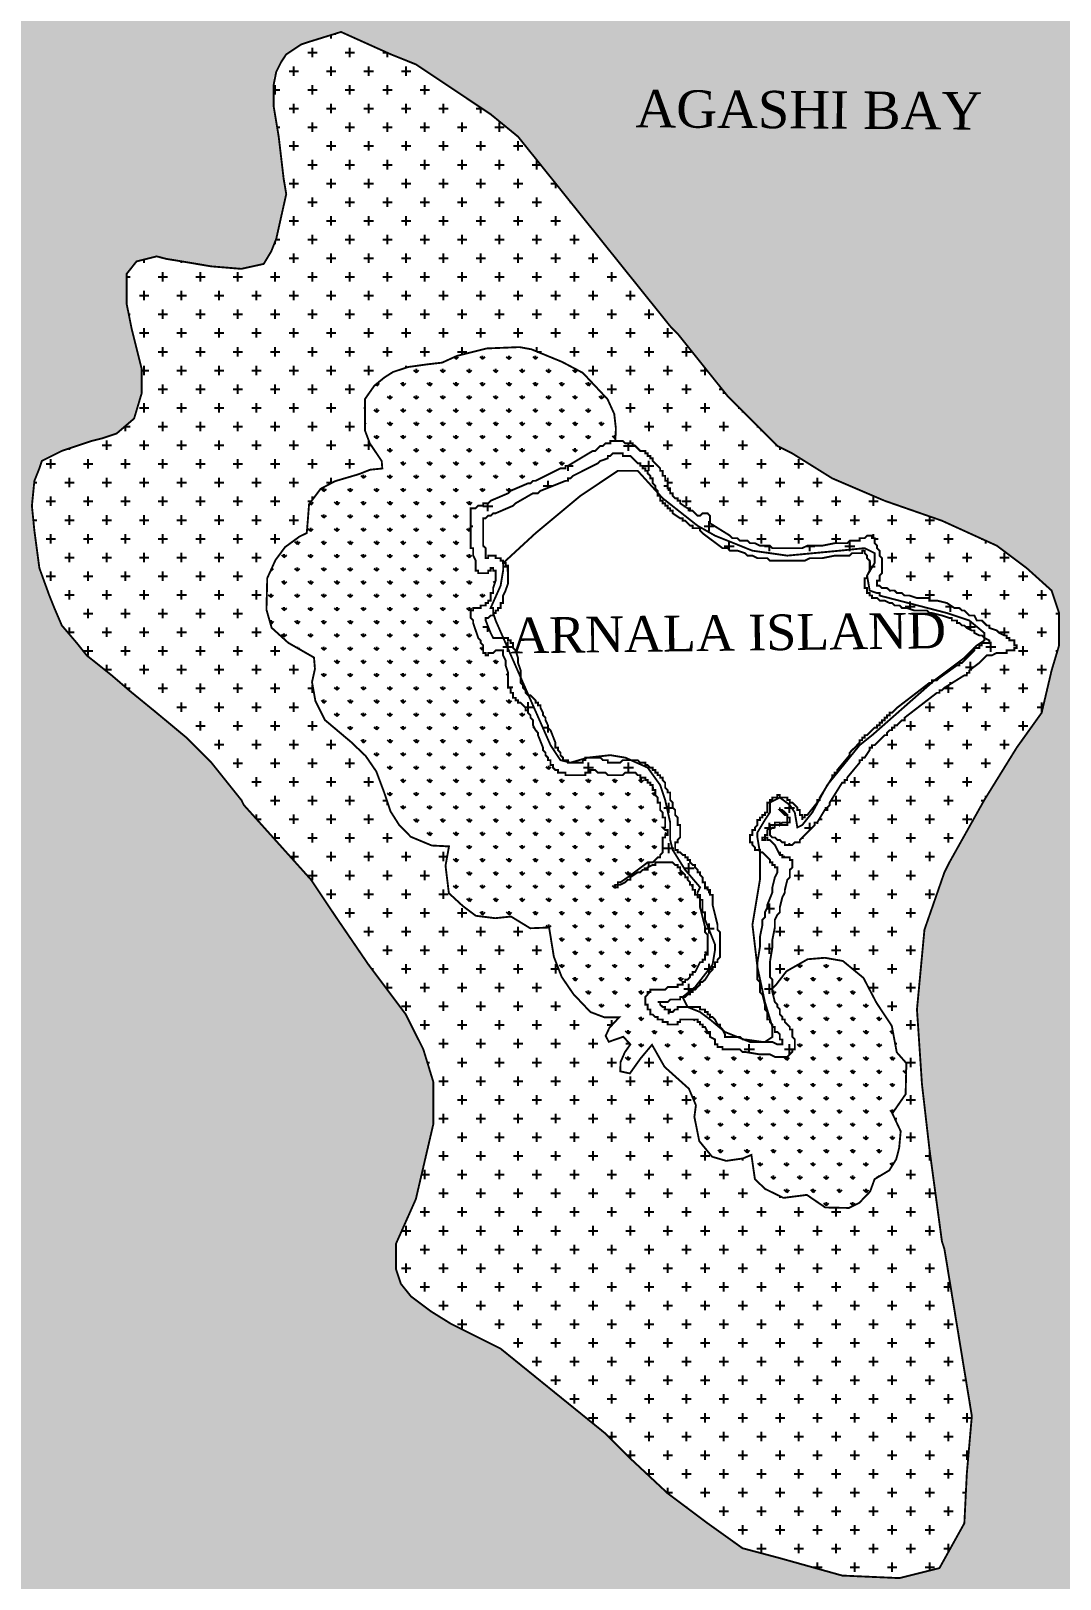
# Model space of a CAD drawing. Header units: metres. Extents: x 255949 to 266337, y 2143972 to 2155397.
# Drawn here: x 260843 to 262468, y 2152417 to 2154860 of the extents above; entities that cross this region are included whole.
import ezdxf

# ---------------------------------------------------------------- set-up
doc = ezdxf.new("R2010")
doc.units = ezdxf.units.M
doc.layers.add('20M CRZ LINE', color=7, linetype='Continuous', true_color=0x00ffc5)
for name, color, linetype in [('ARABIAN SEA', 140, 'Continuous'), ('BAY', 7, 'Continuous'), ('HAZARDS LINE', 1, 'Continuous'), ('HIGH TIDE LINE', 6, 'Continuous'), ('INTERTIDAL ZONE', 5, 'Continuous'), ('ISLAND TEXT', 7, 'Continuous'), ('LOW TIDE LINE', 5, 'Continuous'), ('MANGROOVES', 104, 'Continuous'), ('NDZ-200M FROM CRZ', 30, 'Continuous')]:
    doc.layers.add(name, color=color, linetype=linetype)
doc.styles.add('PDF Arial', font='arial.ttf')

msp = doc.modelspace()

# ---------------------------------------------------------------- texts
at = {"layer": 'BAY', "insert": (261797.3, 2154707.5), "char_height": 59.031, "width": 554.581, "attachment_point": 7, "rotation": 359.5999, "style": 'PDF Arial'}
msp.add_mtext('{\\fTimes New Roman|b0|i0|c0|p18;AGASHI BAY}', dxfattribs=at)
at = {"layer": 'ISLAND TEXT', "insert": (261600.1, 2153877.1), "char_height": 56.346, "width": 958.911, "attachment_point": 7, "rotation": 0.7001, "style": 'PDF Arial'}
msp.add_mtext('\\pxt5;{\\fTimes New Roman|b0|i0|c0|p18;ARNALA ISLAND}', dxfattribs=at)

# ---------------------------------------------------------------- hatches: boundary and pattern name
at = {"layer": 'ARABIAN SEA'}
h = msp.add_hatch(dxfattribs=at)
h.set_pattern_fill('DASH', color=256, scale=30)
h.paths.add_polyline_path([(263422.4, 2152395), (263418.4, 2152406.8), (263410.6, 2152426.5), (263394.8, 2152458), (263359.4, 2152536.7), (263308.3, 2152643), (263288.6, 2152682.3), (263209.9, 2152855.5), (263162.7, 2152953.9), (263146.9, 2152997.2), (263135.1, 2153024.7), (263131.2, 2153040.5), (263115.4, 2153095.6), (263103.6, 2153138.9), (263103.6, 2153142.8), (263099.7, 2153166.4), (263095.8, 2153205.8), (263091.8, 2153249.1), (263091.8, 2153363.2), (263095.8, 2153386.8), (263099.7, 2153410.4), (263103.6, 2153461.6), (263111.5, 2153500.9), (263115.4, 2153528.5), (263143, 2153650.5), (263178.4, 2153776.4), (263225.6, 2153945.7), (263237.4, 2153985), (263249.2, 2154016.5), (263257.1, 2154040.1), (263268.9, 2154059.8), (263272.8, 2154067.7), (263355.5, 2154154.3), (263426.3, 2154221.2), (263583.7, 2154351.1), (263709.6, 2154457.3), (263776.5, 2154530.9), (263801.3, 2155397.2), (259706, 2155397.2), (255948.6, 2155397.2), (255948.6, 2151954.2), (255948.6, 2148190.3), (255948.6, 2143980.4), (263209.8, 2143980.4), (263195.9, 2144028.7), (263183, 2144071.2), (263201.3, 2144120.9), (263262.7, 2144173.5), (263313.1, 2144232.7), (263371.7, 2144290), (263443.6, 2144351.9), (263461.8, 2144360.8), (263524.2, 2144394.1), (263556.3, 2144409.2), (263581.5, 2144437.6), (263607.4, 2144480.4), (263641.4, 2144515.6), (263655.9, 2144526.3), (263664.1, 2144533.9), (263684.2, 2144537.7), (263718, 2144555.5), (263729.6, 2144545.9), (263762.4, 2144537.7), (263776.5, 2144517.5), (263771.4, 2143973.5), (263826.9, 2144245.3), (263835.1, 2144245.1), (263862.4, 2144256), (263862.7, 2144260.5), (263890.4, 2144259.6), (263902.1, 2144249.2), (263915.1, 2144231.8), (263943.9, 2144211.1), (263961.2, 2144200.1), (263994.8, 2144190.8), (264037.4, 2144189.9), (264055.5, 2144194.1), (264088.9, 2144214.2), (264105.3, 2144236.8), (264105.5, 2144249.3), (264109.5, 2144272.1), (264097.6, 2144313.3), (264094.4, 2144320.4), (264057.9, 2144370), (264027, 2144397.9), (263988.1, 2144422.2), (263971.3, 2144434), (263938.1, 2144458.5), (263934.5, 2144466.3), (263927.6, 2144478.5), (263925.9, 2144515.8), (263936.9, 2144533.7), (263950.4, 2144570.2), (263964.2, 2144622.3), (263971.2, 2144670.9), (263991.5, 2144678.5), (264019.1, 2144666.3), (264035.5, 2144667.5), (264039.2, 2144671.2), (264041, 2144715.5), (264032.9, 2144743.2), (264028.5, 2144747.1), (264013.7, 2144799.2), (264009.3, 2144806.9), (264007.4, 2144826.4), (264001.6, 2144835.2), (264003.8, 2144851.9), (263994.2, 2144861.3), (264017.4, 2144889.9), (264050.4, 2144890.2), (264067.7, 2144880.9), (264093, 2144872.6), (264102.6, 2144835.8), (264110.3, 2144801.3), (264109.9, 2144791.7), (264112.8, 2144774.6), (264122.5, 2144764.3), (264133.4, 2144758), (264153.9, 2144726.9), (264166.9, 2144713.2), (264177.8, 2144719.5), (264198, 2144761.8), (264200, 2144773.1), (264201.3, 2144804.1), (264196.1, 2144835.5), (264190.9, 2144844.9), (264175.9, 2144919.4), (264167.1, 2144950.4), (264164.6, 2144976.4), (264159.1, 2144984.3), (264162.5, 2145017.8), (264197.9, 2145030.9), (264224.2, 2145031.1), (264259, 2145017.8), (264271.6, 2145009.8), (264281.2, 2145010.6), (264312, 2144977), (264321.8, 2144969.5), (264346.8, 2144961), (264354.5, 2144961.4), (264367.8, 2144968), (264390.1, 2144981.2), (264415.8, 2145006.2), (264462.7, 2145057.8), (264503.3, 2145125), (264527.3, 2145202), (264550.4, 2145277.7), (264563.1, 2145331.8), (264574.8, 2145378.1), (264595.3, 2145442.3), (264599.9, 2145485.2), (264609.5, 2145525.4), (264610.7, 2145568.9), (264615.3, 2145651.3), (264616.8, 2145748.7), (264621.8, 2145760.5), (264621.2, 2145818), (264629.9, 2145834.2), (264632.8, 2145845), (264652.7, 2145955.8), (264668, 2146041.6), (264682.6, 2146149), (264679.2, 2146188.8), (264675.9, 2146269.5), (264690.8, 2146435.1), (264710.1, 2146665.5), (264724.2, 2146808.4), (264733.5, 2146903.7), (264731.2, 2147015.1), (264731.7, 2147046.9), (264728.2, 2147078.8), (264724.9, 2147126.5), (264713.9, 2147186.3), (264698.8, 2147238.3), (264679.8, 2147298.2), (264664.6, 2147346.1), (264641.8, 2147422), (264626.5, 2147458), (264622.7, 2147474), (264615.1, 2147498), (264603.6, 2147526), (264588.6, 2147585.8), (264581.2, 2147621.7), (264567.2, 2147681.6), (264562.8, 2147721.4), (264559.8, 2147789.1), (264550.1, 2147936.3), (264546.2, 2147944.4), (264539.6, 2148031.9), (264532.3, 2148075.8), (264517.9, 2148179.4), (264508.8, 2148233.2), (264496.8, 2148303.7), (264466.1, 2148438.6), (264451.4, 2148518.4), (264436.8, 2148606.1), (264429.2, 2148630), (264425.6, 2148657.9), (264415.5, 2148781.3), (264411.7, 2148789.3), (264411.8, 2148797.3), (264405.1, 2148880.9), (264398.6, 2148984.4), (264395.3, 2149028.2), (264391.9, 2149068), (264380.8, 2149119.8), (264377.2, 2149143.8), (264355, 2149255.4), (264340.1, 2149323.2), (264306.9, 2149498.7), (264299.4, 2149530.6), (264280.9, 2149622.4), (264262.1, 2149694.2), (264258.3, 2149710.2), (264209.1, 2149877.9), (264186.5, 2149961.8), (264175, 2149989.8), (264141.1, 2150113.5), (264107, 2150229.4), (264072.8, 2150337.2), (264050, 2150409.1), (264038.6, 2150441.1), (264000.4, 2150549), (263958.4, 2150665), (263947.1, 2150704.9), (263927, 2150759.5), (263837, 2151056.5), (263776.5, 2151263.2), (263752.9, 2151340.2), (263682.1, 2151592.1), (263611.3, 2151828.3), (263607.3, 2151840.1), (263532.6, 2152076.2), (263485.3, 2152221.8), (263457.8, 2152304.5)])
h.paths.add_polyline_path([(260892.1, 2153922.1), (260880.3, 2153949.6), (260872.4, 2153969.3), (260856.7, 2154012.6), (260848.8, 2154071.6), (260844.9, 2154111), (260848.8, 2154150.3), (260856.7, 2154170), (260860.6, 2154181.8), (260892.1, 2154197.6), (260939.3, 2154213.3), (260955.1, 2154217.2), (260978.7, 2154225.1), (261006.2, 2154248.7), (261018, 2154288.1), (261018, 2154327.4), (261002.3, 2154390.4), (260994.4, 2154429.8), (260994.4, 2154457.3), (260994.4, 2154477), (261010.1, 2154496.7), (261041.6, 2154504.6), (261057.4, 2154500.6), (261081, 2154496.7), (261128.2, 2154488.8), (261175.4, 2154484.9), (261210.8, 2154492.7), (261222.6, 2154512.4), (261230.5, 2154532.1), (261246.3, 2154602.9), (261242.3, 2154626.6), (261234.4, 2154693.5), (261226.6, 2154740.7), (261226.6, 2154787.9), (261243.3, 2154821.4), (261270.7, 2154839.7), (261332.8, 2154858.8), (261411.5, 2154823.4), (261450.9, 2154807.6), (261568.9, 2154728.9), (261612.2, 2154693.5), (261852.3, 2154394.4), (261864.1, 2154382.5), (261942.8, 2154284.2), (262021.5, 2154205.4), (262045.1, 2154193.6), (262108, 2154154.3), (262190.7, 2154118.9), (262281.2, 2154087.4), (262367.8, 2154048), (262415, 2154012.6), (262454.3, 2153977.2), (262466.1, 2153941.7), (262466.1, 2153890.6), (262454.3, 2153851.2), (262438.6, 2153784.3), (262399.2, 2153729.2), (262348.1, 2153646.6), (262293, 2153548.2), (262285.1, 2153532.4), (262253.6, 2153441.9), (262241.8, 2153316), (262249.7, 2153197.9), (262261.5, 2153095.6), (262281.2, 2152949.9), (262285.1, 2152938.1), (262328.4, 2152674.4), (262320.5, 2152583.9), (262316.6, 2152505.2), (262277.3, 2152434.4), (262214.3, 2152418.6), (262123.8, 2152422.6), (262025.4, 2152450.1), (261966.4, 2152465.8), (261911.3, 2152505.2), (261848.3, 2152552.4), (261789.3, 2152607.5), (261769.6, 2152627.2), (261749.9, 2152646.9), (261584.7, 2152780.7), (261545.3, 2152800.4), (261506, 2152820.1), (261474.5, 2152839.7), (261443, 2152863.4), (261427.3, 2152883), (261419.4, 2152906.6), (261419.4, 2152946), (261450.9, 2153016.8), (261478.4, 2153134.9), (261478.4, 2153166.4), (261478.4, 2153201.8), (261462.7, 2153253), (261435.1, 2153308.1), (261376.1, 2153386.8), (261325, 2153461.6), (261285.6, 2153520.6), (261179.4, 2153638.7), (261175.4, 2153646.6), (261128.2, 2153705.6), (261088.9, 2153745), (261041.6, 2153784.3), (260998.3, 2153819.7), (260970.8, 2153843.4), (260931.4, 2153874.8), (260915.7, 2153894.5)], flags=16)
h.paths.add_polyline_path([(261812.9, 2154166.1), (261812.9, 2154170), (261809, 2154170)], flags=0)
h.paths.add_polyline_path([(261820.8, 2154189.7), (261816.8, 2154189.7), (261820.8, 2154185.8)], flags=0)
h.paths.add_polyline_path([(261639.8, 2154150.3), (261637.1, 2154150.3), (261634.8, 2154149.4), (261631.9, 2154146.4)], flags=0)
h.paths.add_polyline_path([(261568.9, 2153949.6), (261584.7, 2153985), (261588.6, 2154008.7), (261588.6, 2154020.5), (261639.8, 2154067.7), (261710.6, 2154126.7), (261769.6, 2154166.1), (261797.2, 2154166.1), (261801.1, 2154166.1), (261840.5, 2154122.8), (261895.5, 2154079.5), (261923.1, 2154063.8), (261982.1, 2154040.1), (262037.2, 2154032.3), (262119.8, 2154040.1), (262159.2, 2154044.1), (262174.9, 2154036.2), (262174.9, 2154020.5), (262163.1, 2154000.8), (262167.1, 2153977.2), (262178.9, 2153973.2), (262182.8, 2153973.2), (262182.8, 2153969.3), (262289.1, 2153941.7), (262324.5, 2153929.9), (262356, 2153903.7), (262336.3, 2153890.6), (262316.6, 2153870.9), (262269.4, 2153835.5), (262171, 2153748.9), (262151.3, 2153733.2), (262100.2, 2153670.2), (262076.6, 2153626.9), (262053.8, 2153598.4), (262049, 2153626.9), (262041.1, 2153638.7), (262025.4, 2153650.5), (262009.7, 2153642.6), (262009.7, 2153626.9), (262001.8, 2153615.1), (261990, 2153595.4), (261990, 2153587.5), (261993.9, 2153563.9), (261993.9, 2153544.2), (261993.9, 2153520.6), (261982.1, 2153449.8), (261990, 2153382.9), (262001.8, 2153327.8), (262013.6, 2153288.4), (262013.6, 2153264.8), (261978.2, 2153264.8), (261938.8, 2153280.5), (261915.2, 2153300.2), (261899.5, 2153312), (261879.8, 2153319.9), (261871.9, 2153335.6), (261891.6, 2153351.4), (261919.2, 2153386.8), (261923.1, 2153410.4), (261923.1, 2153418.3), (261903.4, 2153467.5), (261903.4, 2153481.3), (261900.8, 2153489.1), (261899.5, 2153489.1), (261899.5, 2153497), (261893.6, 2153497), (261899.5, 2153508.8), (261875.9, 2153536.4), (261852.3, 2153574.1), (261852.3, 2153611.1), (261844.4, 2153646.6), (261836.5, 2153670.2), (261816.8, 2153697.7), (261781.4, 2153713.5), (261757.8, 2153717.4), (261722.4, 2153713.5), (261683.8, 2153702.5), (261663.4, 2153733.2), (261620.1, 2153831.5), (261576.8, 2153929.9), (261570.2, 2153949.6)], flags=0)
h.paths.add_polyline_path([(258933.8, 2150215.6), (260318.9, 2150215.6), (260318.9, 2150493.7), (258933.8, 2150493.7)], flags=24)
h.paths.add_polyline_path([(261781.6, 2154675.4), (262346.2, 2154671.4), (262347.1, 2154797.5), (261782.5, 2154801.4)], flags=24)
h.paths.add_polyline_path([(261585.7, 2153846.1), (262286.4, 2153854.6), (262284.9, 2153974.9), (261584.3, 2153966.4)], flags=8)
at = {"layer": 'INTERTIDAL ZONE'}
h = msp.add_hatch(dxfattribs=at)
h.set_pattern_fill('CROSS', color=256, scale=118.062166)
h.set_pattern_definition([(0, (244692.718, 2143197.265), (29.51554, 29.51554), [14.75777, -44.27331]), (90, (244700.097, 2143189.886), (-29.51554, 29.51554), [14.75777, -44.27331])])
h.paths.add_polyline_path([(261612.2, 2154693.5), (261568.9, 2154728.9), (261450.9, 2154807.6), (261411.5, 2154823.4), (261332.8, 2154858.8), (261281.7, 2154843), (261269.9, 2154839.1), (261246.3, 2154823.4), (261238.4, 2154811.5), (261230.5, 2154795.8), (261226.6, 2154776.1), (261226.6, 2154740.7), (261234.4, 2154693.5), (261242.3, 2154626.6), (261246.3, 2154602.9), (261230.5, 2154532.1), (261222.6, 2154512.4), (261210.8, 2154492.7), (261175.4, 2154484.9), (261128.2, 2154488.8), (261081, 2154496.7), (261057.4, 2154500.6), (261041.6, 2154504.6), (261010.1, 2154496.7), (260994.4, 2154477), (260994.4, 2154465.2), (260994.4, 2154457.3), (260994.4, 2154429.8), (261002.3, 2154390.4), (261018, 2154327.4), (261018, 2154299.9), (261018, 2154288.1), (261006.2, 2154248.7), (260978.7, 2154225.1), (260955.1, 2154217.2), (260939.3, 2154213.3), (260892.1, 2154197.6), (260860.6, 2154181.8), (260856.7, 2154170), (260848.8, 2154150.3), (260844.9, 2154111), (260848.8, 2154071.6), (260856.7, 2154012.6), (260872.4, 2153969.3), (260880.3, 2153949.6), (260892.1, 2153922.1), (260915.7, 2153894.5), (260931.4, 2153874.8), (260970.8, 2153843.4), (260998.3, 2153819.7), (261041.6, 2153784.3), (261088.9, 2153745), (261128.2, 2153705.6), (261175.4, 2153646.6), (261179.4, 2153638.7), (261285.6, 2153520.6), (261325, 2153461.6), (261376.1, 2153386.8), (261435.1, 2153308.1), (261462.7, 2153253), (261478.4, 2153201.8), (261478.4, 2153166.4), (261478.4, 2153134.9), (261450.9, 2153016.8), (261419.4, 2152946), (261419.4, 2152906.6), (261427.3, 2152883), (261443, 2152863.4), (261474.5, 2152839.7), (261506, 2152820.1), (261545.3, 2152800.4), (261584.7, 2152780.7), (261749.9, 2152646.9), (261789.3, 2152607.5), (261848.3, 2152552.4), (261911.3, 2152505.2), (261966.4, 2152465.8), (262025.4, 2152450.1), (262123.8, 2152422.6), (262214.3, 2152418.6), (262277.3, 2152434.4), (262316.6, 2152505.2), (262320.5, 2152583.9), (262328.4, 2152674.4), (262285.1, 2152938.1), (262281.2, 2152949.9), (262261.5, 2153095.6), (262249.7, 2153197.9), (262241.8, 2153316), (262253.6, 2153441.9), (262285.1, 2153532.4), (262293, 2153548.2), (262348.1, 2153646.6), (262399.2, 2153729.2), (262438.6, 2153784.3), (262454.3, 2153851.2), (262466.1, 2153890.6), (262466.1, 2153941.7), (262454.3, 2153977.2), (262415, 2154012.6), (262367.8, 2154048), (262281.2, 2154087.4), (262190.7, 2154118.9), (262108, 2154154.3), (262045.1, 2154193.6), (262021.5, 2154205.4), (261942.8, 2154284.2), (261864.1, 2154382.5), (261852.3, 2154394.4)])
h.paths.add_polyline_path([(261468.3, 2154334.1), (261492.3, 2154336.9), (261515.9, 2154347.6), (261562.9, 2154359.3), (261614.5, 2154361.4), (261633.3, 2154357.9), (261681.6, 2154338.1), (261714.5, 2154320.7), (261753.5, 2154279.1), (261764, 2154256), (261766.6, 2154232.9), (261765.7, 2154213.3), (261769.6, 2154213.3), (261773.6, 2154213.3), (261777.5, 2154213.3), (261781.4, 2154209.4), (261785.4, 2154209.4), (261789.3, 2154209.4), (261793.2, 2154209.4), (261793.2, 2154205.4), (261797.2, 2154205.4), (261805, 2154197.6), (261809, 2154197.6), (261812.9, 2154197.6), (261812.9, 2154193.6), (261816.8, 2154193.6), (261816.8, 2154189.7), (261820.8, 2154189.7), (261820.8, 2154185.8), (261824.7, 2154185.8), (261824.7, 2154181.8), (261828.7, 2154177.9), (261832.6, 2154174), (261836.5, 2154170), (261836.5, 2154166.1), (261840.5, 2154166.1), (261840.5, 2154162.1), (261840.5, 2154158.2), (261844.4, 2154158.2), (261844.4, 2154154.3), (261844.4, 2154150.3), (261848.3, 2154150.3), (261848.3, 2154146.4), (261848.3, 2154138.5), (261852.3, 2154138.5), (261852.3, 2154134.6), (261852.3, 2154130.7), (261856.2, 2154130.7), (261856.2, 2154126.7), (261860.1, 2154122.8), (261864.1, 2154122.8), (261864.1, 2154118.9), (261868, 2154118.9), (261868, 2154114.9), (261879.8, 2154107), (261883.7, 2154107), (261883.7, 2154103.1), (261887.7, 2154103.1), (261895.5, 2154095.2), (261899.5, 2154095.2), (261903.4, 2154099.2), (261911.3, 2154099.2), (261915.2, 2154095.2), (261915.2, 2154091.3), (261915.2, 2154083.4), (261946.7, 2154063.8), (261950.6, 2154059.8), (261954.6, 2154059.8), (261958.5, 2154059.8), (261962.4, 2154055.9), (261974.3, 2154055.9), (261978.2, 2154051.9), (261982.1, 2154051.9), (261986.1, 2154051.9), (261993.9, 2154048), (261997.9, 2154048), (262001.8, 2154048), (262005.7, 2154048), (262009.7, 2154048), (262013.6, 2154044.1), (262017.5, 2154044.1), (262025.4, 2154044.1), (262029.3, 2154044.1), (262033.3, 2154044.1), (262037.2, 2154044.1), (262041.1, 2154044.1), (262045.1, 2154044.1), (262049, 2154044.1), (262053, 2154044.1), (262056.9, 2154044.1), (262060.8, 2154044.1), (262068.7, 2154048), (262080.5, 2154048), (262084.4, 2154048), (262088.4, 2154048), (262092.3, 2154048), (262112, 2154051.9), (262115.9, 2154051.9), (262119.8, 2154051.9), (262123.8, 2154051.9), (262127.7, 2154051.9), (262131.7, 2154051.9), (262135.6, 2154055.9), (262139.5, 2154055.9), (262143.5, 2154055.9), (262147.4, 2154055.9), (262151.3, 2154055.9), (262151.3, 2154059.8), (262155.3, 2154059.8), (262159.2, 2154059.8), (262163.1, 2154063.8), (262167.1, 2154063.8), (262171, 2154063.8), (262171, 2154059.8), (262174.9, 2154059.8), (262174.9, 2154055.9), (262174.9, 2154051.9), (262178.9, 2154048), (262178.9, 2154044.1), (262182.8, 2154040.1), (262182.8, 2154036.2), (262182.8, 2154032.3), (262186.7, 2154028.3), (262186.7, 2154024.4), (262186.7, 2154020.5), (262186.7, 2154016.5), (262186.7, 2154012.6), (262186.7, 2154008.7), (262186.7, 2154004.7), (262182.8, 2154000.8), (262182.8, 2153996.8), (262182.8, 2153992.9), (262178.9, 2153992.9), (262178.9, 2153989), (262178.9, 2153985), (262182.8, 2153985), (262186.7, 2153981.1), (262190.7, 2153981.1), (262194.6, 2153981.1), (262198.6, 2153977.2), (262206.4, 2153977.2), (262210.4, 2153973.2), (262214.3, 2153973.2), (262218.2, 2153973.2), (262222.2, 2153969.3), (262226.1, 2153969.3), (262230, 2153969.3), (262241.8, 2153965.4), (262245.8, 2153965.4), (262249.7, 2153965.4), (262261.5, 2153965.4), (262261.5, 2153961.4), (262265.4, 2153961.4), (262269.4, 2153961.4), (262273.3, 2153961.4), (262289.1, 2153957.5), (262300.9, 2153949.6), (262304.8, 2153949.6), (262308.7, 2153949.6), (262312.7, 2153945.7), (262316.6, 2153945.7), (262320.5, 2153941.7), (262324.5, 2153937.8), (262328.4, 2153937.8), (262332.3, 2153937.8), (262336.3, 2153929.9), (262340.2, 2153929.9), (262344.2, 2153929.9), (262352, 2153922.1), (262356, 2153922.1), (262356, 2153918.1), (262367.8, 2153914.2), (262371.7, 2153910.3), (262379.6, 2153906.3), (262383.5, 2153906.3), (262383.5, 2153902.4), (262387.4, 2153902.4), (262387.4, 2153898.5), (262391.4, 2153898.5), (262395.3, 2153898.5), (262395.3, 2153894.5), (262395.3, 2153890.6), (262399.2, 2153890.6), (262399.2, 2153886.6), (262395.3, 2153886.6), (262395.3, 2153882.7), (262391.4, 2153882.7), (262387.4, 2153882.7), (262383.5, 2153882.7), (262383.5, 2153878.8), (262379.6, 2153878.8), (262375.6, 2153878.8), (262371.7, 2153878.8), (262367.8, 2153878.8), (262359.9, 2153874.8), (262356, 2153874.8), (262352, 2153874.8), (262348.1, 2153870.9), (262340.2, 2153863), (262324.5, 2153851.2), (262324.5, 2153847.3), (262320.5, 2153847.3), (262320.5, 2153843.4), (262316.6, 2153843.4), (262285.1, 2153823.7), (262281.2, 2153819.7), (262277.3, 2153819.7), (262277.3, 2153815.8), (262273.3, 2153815.8), (262222.2, 2153776.4), (262222.2, 2153772.5), (262218.2, 2153772.5), (262214.3, 2153768.6), (262210.4, 2153764.6), (262206.4, 2153764.6), (262206.4, 2153760.7), (262202.5, 2153760.7), (262202.5, 2153756.8), (262198.6, 2153756.8), (262194.6, 2153752.8), (262194.6, 2153748.9), (262190.7, 2153748.9), (262186.7, 2153745), (262174.9, 2153733.2), (262171, 2153733.2), (262171, 2153729.2), (262167.1, 2153729.2), (262167.1, 2153725.3), (262159.2, 2153713.5), (262155.3, 2153713.5), (262155.3, 2153709.5), (262151.3, 2153709.5), (262151.3, 2153705.6), (262131.7, 2153682), (262131.7, 2153678.1), (262127.7, 2153678.1), (262127.7, 2153674.1), (262123.8, 2153674.1), (262104.1, 2153642.6), (262104.1, 2153638.7), (262100.2, 2153634.8), (262100.2, 2153630.8), (262096.2, 2153630.8), (262084.4, 2153611.1), (262080.5, 2153611.1), (262080.5, 2153607.2), (262076.6, 2153603.3), (262068.7, 2153595.4), (262060.8, 2153587.5), (262056.9, 2153583.6), (262056.9, 2153579.7), (262053, 2153579.7), (262049, 2153579.7), (262045.1, 2153575.7), (262041.1, 2153575.7), (262037.2, 2153575.7), (262033.3, 2153575.7), (262033.3, 2153579.7), (262029.3, 2153579.7), (262025.4, 2153583.6), (262021.5, 2153583.6), (262017.5, 2153587.5), (262013.6, 2153587.5), (262009.7, 2153591.5), (262009.7, 2153595.4), (262009.7, 2153599.3), (262013.6, 2153603.3), (262017.5, 2153603.3), (262017.5, 2153607.2), (262013.6, 2153607.2), (262009.7, 2153607.2), (262009.7, 2153603.3), (262005.7, 2153599.3), (262005.7, 2153595.4), (262005.7, 2153591.5), (262001.8, 2153591.5), (262001.8, 2153587.5), (262005.7, 2153587.5), (262005.7, 2153583.6), (262009.7, 2153583.6), (262013.6, 2153579.7), (262017.5, 2153575.7), (262021.5, 2153567.9), (262025.4, 2153560), (262029.3, 2153560), (262029.3, 2153556), (262033.3, 2153556), (262037.2, 2153556), (262041.1, 2153556), (262041.1, 2153552.1), (262045.1, 2153552.1), (262045.1, 2153548.2), (262045.1, 2153544.2), (262045.1, 2153540.3), (262041.1, 2153536.4), (262041.1, 2153532.4), (262041.1, 2153524.6), (262037.2, 2153520.6), (262033.3, 2153504.9), (262033.3, 2153500.9), (262029.3, 2153493.1), (262025.4, 2153477.3), (262025.4, 2153469.5), (262021.5, 2153465.5), (262017.5, 2153457.7), (262017.5, 2153453.7), (262017.5, 2153449.8), (262017.5, 2153445.8), (262013.6, 2153426.2), (262013.6, 2153422.2), (262013.6, 2153418.3), (262013.6, 2153414.4), (262009.7, 2153390.7), (262009.7, 2153386.8), (262009.7, 2153375), (262009.7, 2153371.1), (262009.7, 2153367.1), (262013.6, 2153363.2), (262013.6, 2153355.3), (262013.6, 2153351.4), (262013.6, 2153349.4), (262019.9, 2153355.7), (262035.8, 2153376.3), (262069.2, 2153395.3), (262096.4, 2153397.6), (262124.8, 2153392.6), (262157.4, 2153365.8), (262177.7, 2153326.9), (262202.1, 2153290), (262209.9, 2153248.4), (262225.1, 2153231.2), (262223.9, 2153182.3), (262202.9, 2153152), (262216.1, 2153123.9), (262213.7, 2153097.5), (262209.1, 2153079.7), (262198.2, 2153062.2), (262174.9, 2153048.2), (262167.9, 2153028.8), (262150.8, 2153010.9), (262134.5, 2153002.8), (262097.1, 2153003.5), (262068, 2153023.4), (262031.1, 2153018.7), (262002.3, 2153032.7), (261986, 2153048.2), (261980.5, 2153086.5), (261967, 2153080.9), (261940.8, 2153077.1), (261918.5, 2153083.6), (261898.2, 2153108.3), (261890.5, 2153146.5), (261892.9, 2153164.9), (261881.9, 2153190.9), (261843.4, 2153225.5), (261823.6, 2153260.3), (261805.2, 2153238.3), (261788.7, 2153215.1), (261773.5, 2153218.4), (261774, 2153233), (261780.7, 2153248.5), (261789.5, 2153260.9), (261778.3, 2153273), (261755.3, 2153265), (261750.5, 2153274.4), (261756.3, 2153287), (261771.8, 2153303.7), (261748.3, 2153303.7), (261726.4, 2153312), (261699.5, 2153340.4), (261681, 2153367.5), (261668.7, 2153399.2), (261661.2, 2153445.4), (261631.4, 2153444.2), (261601.1, 2153462.7), (261576.1, 2153460.1), (261545.6, 2153463.9), (261525.1, 2153479.2), (261503, 2153499.6), (261497.7, 2153542.9), (261503.2, 2153573.4), (261476, 2153574.8), (261442.8, 2153588.6), (261424.2, 2153607.7), (261411, 2153628.5), (261400.7, 2153659), (261388.5, 2153691.6), (261371.6, 2153716.2), (261348.4, 2153738.3), (261307.3, 2153772.9), (261292.3, 2153803.1), (261287, 2153832.7), (261291.6, 2153853.5), (261290.1, 2153871.5), (261249.5, 2153894.7), (261223.2, 2153918.5), (261215.1, 2153946.9), (261216.3, 2153996.7), (261229.2, 2154025.1), (261244.5, 2154045.8), (261267.4, 2154062.5), (261278.7, 2154067.9), (261280.6, 2154090.8), (261282.3, 2154113.4), (261300.7, 2154137.8), (261323.4, 2154149.8), (261360.7, 2154160.8), (261378.8, 2154167.9), (261397.9, 2154169.8), (261397, 2154181.5), (261378.1, 2154209.7), (261370.5, 2154229.9), (261370.7, 2154279.6), (261385.4, 2154300.5), (261401.4, 2154313.6), (261415, 2154322.2), (261438.8, 2154330)], flags=16)
h.paths.add_polyline_path([(261635.8, 2154130.7), (261639.8, 2154130.7), (261643.7, 2154130.7), (261647.6, 2154134.6), (261687, 2154150.3), (261690.9, 2154150.3), (261690.9, 2154154.3), (261694.9, 2154154.3), (261698.8, 2154158.2), (261738.1, 2154177.9), (261742.1, 2154181.8), (261753.9, 2154185.8), (261753.9, 2154189.7), (261757.8, 2154189.7), (261761.8, 2154193.6), (261765.7, 2154193.6), (261769.6, 2154193.6), (261773.6, 2154193.6), (261777.5, 2154193.6), (261777.5, 2154189.7), (261781.4, 2154189.7), (261785.4, 2154189.7), (261789.3, 2154189.7), (261797.2, 2154181.8), (261801.1, 2154177.9), (261805, 2154177.9), (261805, 2154174), (261809, 2154174), (261809, 2154170), (261812.9, 2154170), (261812.9, 2154166.1), (261816.8, 2154166.1), (261816.8, 2154162.1), (261820.8, 2154158.2), (261820.8, 2154154.3), (261824.7, 2154154.3), (261824.7, 2154150.3), (261824.7, 2154146.4), (261828.7, 2154142.5), (261828.7, 2154138.5), (261832.6, 2154134.6), (261832.6, 2154131.4), (261840.5, 2154122.8), (261895.5, 2154079.5), (261923.1, 2154063.8), (261982.1, 2154040.1), (262037.2, 2154032.3), (262119.8, 2154040.1), (262159.2, 2154044.1), (262174.9, 2154036.2), (262174.9, 2154020.5), (262163.1, 2154000.8), (262167.1, 2153977.2), (262178.9, 2153973.2), (262182.8, 2153973.2), (262182.8, 2153969.3), (262289.1, 2153941.7), (262324.5, 2153929.9), (262348.1, 2153910.3), (262348.1, 2153902.4), (262356, 2153898.5), (262356, 2153894.5), (262352, 2153894.5), (262348.1, 2153894.5), (262344.2, 2153894.5), (262344.2, 2153890.6), (262340.2, 2153890.6), (262340.2, 2153886.6), (262336.3, 2153886.6), (262332.3, 2153886.6), (262332.3, 2153882.7), (262324.5, 2153874.8), (262312.7, 2153863), (262308.7, 2153863), (262308.7, 2153859.1), (262304.8, 2153859.1), (262277.3, 2153839.4), (262273.3, 2153835.5), (262269.4, 2153835.5), (262265.4, 2153832), (262265.4, 2153831.5), (262264.9, 2153831.5), (262171, 2153748.9), (262151.3, 2153733.2), (262102.3, 2153672.8), (262096.8, 2153664), (262088.4, 2153648.5), (262088.4, 2153646.6), (262087.3, 2153646.6), (262076.6, 2153626.9), (262060.8, 2153607.2), (262053, 2153603.3), (262049, 2153626.9), (262041.1, 2153638.7), (262025.4, 2153650.5), (262009.7, 2153642.6), (262009.7, 2153626.9), (262001.8, 2153615.1), (261990, 2153595.4), (261990, 2153587.5), (261993.3, 2153567.9), (261993.9, 2153567.9), (261993.9, 2153563.9), (261997.9, 2153563.9), (262001.8, 2153560), (262009.7, 2153552.1), (262009.7, 2153548.2), (262013.6, 2153548.2), (262013.6, 2153544.2), (262017.5, 2153544.2), (262017.5, 2153540.3), (262021.5, 2153540.3), (262021.5, 2153536.4), (262021.5, 2153532.4), (262017.5, 2153524.6), (262013.6, 2153508.8), (262013.6, 2153504.9), (262013.6, 2153500.9), (262005.7, 2153481.3), (262005.7, 2153477.3), (262001.8, 2153469.5), (262001.8, 2153461.6), (261997.9, 2153457.7), (261997.9, 2153453.7), (261997.9, 2153449.8), (261993.9, 2153430.1), (261993.9, 2153426.2), (261993.9, 2153422.2), (261993.9, 2153418.3), (261993.9, 2153414.4), (261990, 2153390.7), (261990, 2153386.8), (261990, 2153382.9), (262001.8, 2153327.8), (262011.9, 2153294), (262013.6, 2153292.3), (262013.6, 2153288.4), (262017.5, 2153288.4), (262017.5, 2153284.5), (262017.5, 2153280.5), (262021.5, 2153280.5), (262025.4, 2153276.6), (262025.4, 2153272.7), (262025.4, 2153268.7), (262029.3, 2153268.7), (262029.3, 2153264.8), (262029.3, 2153260.9), (262021.5, 2153260.9), (262013.6, 2153264.8), (262009.7, 2153264.8), (262005.7, 2153264.8), (262001.8, 2153264.8), (261978.2, 2153264.8), (261968.3, 2153268.7), (261966.4, 2153268.7), (261965.1, 2153270), (261958.5, 2153272.7), (261954.6, 2153272.7), (261950.6, 2153272.7), (261946.7, 2153272.7), (261942.8, 2153272.7), (261938.8, 2153272.7), (261938.8, 2153276.6), (261935.5, 2153283.4), (261915.2, 2153300.2), (261899.5, 2153312), (261879.8, 2153319.9), (261875.9, 2153319.9), (261871.9, 2153319.9), (261868, 2153319.9), (261864.1, 2153319.9), (261864.1, 2153316), (261860.1, 2153316), (261856.2, 2153312), (261852.3, 2153312), (261852.3, 2153316), (261848.3, 2153316), (261844.4, 2153316), (261844.4, 2153319.9), (261840.5, 2153319.9), (261836.5, 2153323.8), (261836.5, 2153327.8), (261840.5, 2153327.8), (261844.4, 2153327.8), (261848.3, 2153327.8), (261852.3, 2153331.7), (261860.1, 2153331.7), (261864.1, 2153331.7), (261868, 2153331.7), (261868, 2153335.6), (261871.9, 2153335.6), (261891.6, 2153351.4), (261919.2, 2153386.8), (261923.1, 2153410.4), (261923.1, 2153418.3), (261907.4, 2153457.7), (261907.4, 2153465.5), (261907.4, 2153469.5), (261903.4, 2153469.5), (261903.4, 2153473.4), (261903.4, 2153477.3), (261903.4, 2153481.3), (261903.4, 2153485.2), (261903.4, 2153489.1), (261899.5, 2153489.1), (261899.5, 2153493.1), (261899.5, 2153497), (261895.5, 2153497), (261895.5, 2153500.9), (261899.5, 2153508.8), (261875.9, 2153536.4), (261856.2, 2153567.9), (261852.3, 2153583.6), (261852.3, 2153611.1), (261844.4, 2153646.6), (261836.5, 2153670.2), (261816.8, 2153697.7), (261790.3, 2153709.5), (261789.3, 2153709.5), (261785.4, 2153709.5), (261781.4, 2153709.5), (261777.5, 2153709.5), (261773.6, 2153705.6), (261769.6, 2153705.6), (261765.7, 2153705.6), (261761.8, 2153705.6), (261757.8, 2153705.6), (261753.9, 2153705.6), (261753.9, 2153709.5), (261749.9, 2153709.5), (261746, 2153709.5), (261742.1, 2153713.5), (261738.1, 2153713.5), (261734.2, 2153713.5), (261730.3, 2153713.5), (261726.3, 2153713.5), (261722.4, 2153713.5), (261718.5, 2153712.3), (261718.5, 2153709.5), (261714.5, 2153709.5), (261714.5, 2153705.6), (261710.6, 2153705.6), (261702.7, 2153705.6), (261698.8, 2153705.6), (261694.9, 2153705.6), (261690.9, 2153705.6), (261690.9, 2153706.6), (261679.1, 2153709.5), (261663.4, 2153733.2), (261628.7, 2153811.9), (261628, 2153811.9), (261624, 2153815.8), (261624, 2153819.7), (261620.1, 2153823.7), (261620.1, 2153827.6), (261616.2, 2153831.5), (261616.2, 2153835.5), (261616.2, 2153840.5), (261588.9, 2153902.4), (261588.6, 2153902.4), (261584.7, 2153902.4), (261580.7, 2153902.4), (261576.8, 2153902.4), (261572.9, 2153902.4), (261568.9, 2153910.3), (261561.1, 2153929.9), (261561.1, 2153933.9), (261565, 2153933.9), (261568.9, 2153937.8), (261572.9, 2153937.8), (261572.9, 2153941.7), (261572.9, 2153945.7), (261572.9, 2153949.6), (261568.9, 2153949.6), (261584.7, 2153985), (261588.6, 2154008.7), (261588.6, 2154020.5), (261588.6, 2154024.4), (261584.7, 2154024.4), (261584.7, 2154028.3), (261580.7, 2154028.3), (261576.8, 2154028.3), (261576.8, 2154032.3), (261572.9, 2154032.3), (261568.9, 2154032.3), (261565, 2154032.3), (261565, 2154028.3), (261561.1, 2154028.3), (261561.1, 2154036.2), (261561.1, 2154040.1), (261561.1, 2154044.1), (261557.1, 2154048), (261557.1, 2154051.9), (261557.1, 2154055.9), (261557.1, 2154063.8), (261557.1, 2154067.7), (261557.1, 2154071.6), (261557.1, 2154075.6), (261557.1, 2154079.5), (261557.1, 2154083.4), (261557.1, 2154087.4), (261557.1, 2154091.3), (261561.1, 2154091.3), (261565, 2154095.2), (261568.9, 2154095.2), (261572.9, 2154099.2), (261576.8, 2154099.2), (261604.3, 2154111), (261608.3, 2154114.9)], flags=0)
at = {"layer": 'MANGROOVES'}
h = msp.add_hatch(dxfattribs=at)
h.set_pattern_fill('GRASS', color=256, scale=29.515541)
h.set_pattern_definition([(90, (244692.718, 2143197.265), (-20.87064, 20.87064), [5.534164, -36.207115]), (45, (244692.718, 2143197.265), (-20.87064, 20.87064), [5.534164, -23.981377]), (135, (244692.718, 2143197.265), (-20.87064, -20.87064), [5.534164, -23.981377])])
h.paths.add_polyline_path([(261557.1, 2153882.7), (261557.1, 2153890.6), (261553.2, 2153894.5), (261553.2, 2153898.5), (261549.3, 2153902.4), (261541.4, 2153926), (261541.4, 2153929.9), (261537.5, 2153933.9), (261537.5, 2153937.8), (261537.5, 2153941.7), (261537.5, 2153945.7), (261541.4, 2153945.7), (261541.4, 2153949.6), (261545.3, 2153949.6), (261549.3, 2153949.6), (261553.2, 2153949.6), (261553.2, 2153953.6), (261557.1, 2153953.6), (261561.1, 2153953.6), (261561.1, 2153957.5), (261565, 2153957.5), (261565, 2153961.4), (261568.9, 2153961.4), (261568.9, 2153965.4), (261568.9, 2153969.3), (261568.9, 2153973.2), (261572.9, 2153973.2), (261572.9, 2153981.1), (261576.8, 2153992.9), (261576.8, 2153996.8), (261576.8, 2154000.8), (261576.8, 2154004.7), (261576.8, 2154008.7), (261572.9, 2154008.7), (261572.9, 2154012.6), (261568.9, 2154012.6), (261568.9, 2154008.7), (261565, 2154008.7), (261565, 2154004.7), (261561.1, 2154004.7), (261557.1, 2154004.7), (261553.2, 2154004.7), (261549.3, 2154004.7), (261549.3, 2154008.7), (261545.3, 2154008.7), (261545.3, 2154012.6), (261545.3, 2154024.4), (261541.4, 2154032.3), (261541.4, 2154036.2), (261541.4, 2154040.1), (261541.4, 2154044.1), (261537.5, 2154044.1), (261537.5, 2154048), (261537.5, 2154051.9), (261537.5, 2154055.9), (261537.5, 2154059.8), (261537.5, 2154063.8), (261537.5, 2154071.6), (261537.5, 2154075.6), (261537.5, 2154079.5), (261537.5, 2154083.4), (261537.5, 2154091.3), (261537.5, 2154095.2), (261537.5, 2154099.2), (261537.5, 2154103.1), (261537.5, 2154107), (261541.4, 2154107), (261545.3, 2154107), (261549.3, 2154111), (261553.2, 2154111), (261557.1, 2154111), (261557.1, 2154114.9), (261561.1, 2154114.9), (261565, 2154114.9), (261568.9, 2154118.9), (261596.5, 2154130.7), (261600.4, 2154134.6), (261628, 2154146.4), (261631.9, 2154146.4), (261635.8, 2154150.3), (261639.8, 2154150.3), (261679.1, 2154170), (261683.1, 2154170), (261687, 2154170), (261687, 2154174), (261690.9, 2154174), (261730.3, 2154197.6), (261734.2, 2154197.6), (261742.1, 2154205.4), (261746, 2154205.4), (261749.9, 2154209.4), (261753.9, 2154209.4), (261757.8, 2154209.4), (261757.8, 2154213.3), (261761.8, 2154213.3), (261765.7, 2154213.3), (261766.6, 2154232.9), (261764, 2154256), (261753.5, 2154279.1), (261714.5, 2154320.7), (261681.6, 2154338.1), (261633.3, 2154357.9), (261614.5, 2154361.4), (261562.9, 2154359.3), (261515.9, 2154347.6), (261492.3, 2154336.9), (261468.3, 2154334.1), (261438.8, 2154330), (261415, 2154322.2), (261401.4, 2154313.6), (261385.4, 2154300.5), (261370.7, 2154279.6), (261370.5, 2154229.9), (261378.1, 2154209.7), (261397, 2154181.5), (261397.9, 2154169.8), (261378.8, 2154167.9), (261360.7, 2154160.8), (261323.4, 2154149.8), (261300.7, 2154137.8), (261282.3, 2154113.4), (261280.6, 2154090.8), (261278.7, 2154067.9), (261267.4, 2154062.5), (261244.5, 2154045.8), (261229.2, 2154025.1), (261216.3, 2153996.7), (261215.1, 2153946.9), (261223.2, 2153918.5), (261249.5, 2153894.7), (261290.1, 2153871.5), (261291.6, 2153853.5), (261287, 2153832.7), (261292.3, 2153803.1), (261307.3, 2153772.9), (261348.4, 2153738.3), (261371.6, 2153716.2), (261388.5, 2153691.6), (261400.7, 2153659), (261411, 2153628.5), (261424.2, 2153607.7), (261442.8, 2153588.6), (261476, 2153574.8), (261503.2, 2153573.4), (261497.7, 2153542.9), (261503, 2153499.6), (261525.1, 2153479.2), (261545.6, 2153463.9), (261576.1, 2153460.1), (261601.1, 2153462.7), (261631.4, 2153444.2), (261661.2, 2153445.4), (261668.7, 2153399.2), (261681, 2153367.5), (261699.5, 2153340.4), (261726.4, 2153312), (261748.3, 2153303.7), (261771.8, 2153303.7), (261756.3, 2153287), (261750.5, 2153274.4), (261755.3, 2153265), (261778.3, 2153273), (261789.5, 2153260.9), (261780.7, 2153248.5), (261774, 2153233), (261773.5, 2153218.4), (261788.7, 2153215.1), (261805.2, 2153238.3), (261823.6, 2153260.3), (261843.4, 2153225.5), (261881.9, 2153190.9), (261892.9, 2153164.9), (261890.5, 2153146.5), (261898.2, 2153108.3), (261918.5, 2153083.6), (261940.8, 2153077.1), (261967, 2153080.9), (261980.5, 2153086.5), (261986, 2153048.2), (262002.3, 2153032.7), (262031.1, 2153018.7), (262068, 2153023.4), (262097.1, 2153003.5), (262134.5, 2153002.8), (262150.8, 2153010.9), (262167.9, 2153028.8), (262174.9, 2153048.2), (262198.2, 2153062.2), (262209.1, 2153079.7), (262213.7, 2153097.5), (262216.1, 2153123.9), (262202.9, 2153152), (262223.9, 2153182.3), (262225.1, 2153231.2), (262209.9, 2153248.4), (262202.1, 2153290), (262177.7, 2153326.9), (262157.4, 2153365.8), (262124.8, 2153392.6), (262096.4, 2153397.6), (262069.2, 2153395.3), (262035.8, 2153376.3), (262019.9, 2153355.7), (262013.6, 2153349.4), (262013.6, 2153347.4), (262013.6, 2153343.5), (262017.5, 2153327.8), (262021.5, 2153323.8), (262021.5, 2153319.9), (262025.4, 2153316), (262025.4, 2153312), (262025.4, 2153308.1), (262029.3, 2153304.2), (262029.3, 2153300.2), (262033.3, 2153300.2), (262033.3, 2153296.3), (262037.2, 2153292.3), (262041.1, 2153288.4), (262041.1, 2153284.5), (262045.1, 2153284.5), (262045.1, 2153280.5), (262045.1, 2153276.6), (262045.1, 2153272.7), (262049, 2153268.7), (262049, 2153264.8), (262049, 2153260.9), (262049, 2153256.9), (262049, 2153253), (262045.1, 2153253), (262045.1, 2153249.1), (262041.1, 2153245.1), (262037.2, 2153241.2), (262033.3, 2153241.2), (262029.3, 2153241.2), (262025.4, 2153241.2), (262017.5, 2153241.2), (262009.7, 2153245.1), (262005.7, 2153245.1), (262001.8, 2153245.1), (261997.9, 2153245.1), (261993.9, 2153245.1), (261970.3, 2153249.1), (261966.4, 2153249.1), (261962.4, 2153253), (261954.6, 2153253), (261950.6, 2153253), (261946.7, 2153253), (261942.8, 2153253), (261938.8, 2153253), (261934.9, 2153253), (261934.9, 2153256.9), (261931, 2153256.9), (261927, 2153256.9), (261927, 2153260.9), (261923.1, 2153260.9), (261923.1, 2153264.8), (261923.1, 2153268.7), (261915.2, 2153272.7), (261915.2, 2153276.6), (261915.2, 2153280.5), (261911.3, 2153280.5), (261907.4, 2153288.4), (261903.4, 2153288.4), (261903.4, 2153292.3), (261899.5, 2153292.3), (261899.5, 2153296.3), (261895.5, 2153296.3), (261895.5, 2153300.2), (261891.6, 2153300.2), (261887.7, 2153300.2), (261883.7, 2153300.2), (261879.8, 2153300.2), (261875.9, 2153300.2), (261871.9, 2153300.2), (261868, 2153300.2), (261868, 2153296.3), (261864.1, 2153296.3), (261864.1, 2153292.3), (261860.1, 2153292.3), (261856.2, 2153292.3), (261852.3, 2153292.3), (261848.3, 2153292.3), (261848.3, 2153296.3), (261844.4, 2153296.3), (261840.5, 2153296.3), (261840.5, 2153300.2), (261836.5, 2153300.2), (261832.6, 2153300.2), (261832.6, 2153304.2), (261828.7, 2153304.2), (261824.7, 2153308.1), (261820.8, 2153308.1), (261820.8, 2153312), (261820.8, 2153316), (261816.8, 2153316), (261816.8, 2153319.9), (261816.8, 2153323.8), (261812.9, 2153323.8), (261812.9, 2153327.8), (261812.9, 2153331.7), (261812.9, 2153335.6), (261816.8, 2153339.6), (261816.8, 2153343.5), (261820.8, 2153343.5), (261820.8, 2153347.4), (261824.7, 2153347.4), (261828.7, 2153347.4), (261836.5, 2153347.4), (261840.5, 2153347.4), (261844.4, 2153347.4), (261848.3, 2153351.4), (261856.2, 2153351.4), (261860.1, 2153351.4), (261864.1, 2153351.4), (261864.1, 2153355.3), (261868, 2153355.3), (261871.9, 2153355.3), (261871.9, 2153359.3), (261875.9, 2153359.3), (261875.9, 2153363.2), (261879.8, 2153363.2), (261883.7, 2153367.1), (261883.7, 2153371.1), (261887.7, 2153371.1), (261887.7, 2153375), (261891.6, 2153375), (261899.5, 2153390.7), (261903.4, 2153390.7), (261903.4, 2153394.7), (261907.4, 2153394.7), (261907.4, 2153398.6), (261907.4, 2153402.6), (261911.3, 2153402.6), (261911.3, 2153406.5), (261911.3, 2153410.4), (261911.3, 2153414.4), (261911.3, 2153418.3), (261911.3, 2153422.2), (261911.3, 2153430.1), (261911.3, 2153434), (261907.4, 2153438), (261907.4, 2153441.9), (261907.4, 2153445.8), (261899.5, 2153477.3), (261899.5, 2153481.3), (261899.5, 2153489.1), (261899.5, 2153493.1), (261895.5, 2153493.1), (261895.5, 2153497), (261891.6, 2153497), (261891.6, 2153500.9), (261891.6, 2153504.9), (261887.7, 2153504.9), (261887.7, 2153508.8), (261887.7, 2153512.8), (261883.7, 2153512.8), (261883.7, 2153516.7), (261879.8, 2153520.6), (261879.8, 2153524.6), (261875.9, 2153524.6), (261875.9, 2153528.5), (261871.9, 2153532.4), (261868, 2153536.4), (261868, 2153540.3), (261864.1, 2153540.3), (261864.1, 2153544.2), (261860.1, 2153544.2), (261856.2, 2153548.2), (261852.3, 2153548.2), (261848.3, 2153548.2), (261844.4, 2153548.2), (261840.5, 2153548.2), (261836.5, 2153548.2), (261832.6, 2153548.2), (261828.7, 2153548.2), (261828.7, 2153544.2), (261824.7, 2153544.2), (261816.8, 2153540.3), (261816.8, 2153536.4), (261812.9, 2153536.4), (261809, 2153536.4), (261805, 2153532.4), (261801.1, 2153532.4), (261789.3, 2153524.6), (261789.3, 2153520.6), (261785.4, 2153520.6), (261781.4, 2153516.7), (261773.6, 2153512.8), (261769.6, 2153512.8), (261769.6, 2153508.8), (261765.7, 2153508.8), (261765.7, 2153512.8), (261769.6, 2153512.8), (261769.6, 2153516.7), (261773.6, 2153516.7), (261785.4, 2153524.6), (261816.8, 2153548.2), (261824.7, 2153548.2), (261828.7, 2153552.1), (261832.6, 2153556), (261836.5, 2153556), (261836.5, 2153560), (261840.5, 2153563.9), (261840.5, 2153567.9), (261840.5, 2153571.8), (261840.5, 2153575.7), (261840.5, 2153579.7), (261840.5, 2153583.6), (261840.5, 2153587.5), (261844.4, 2153587.5), (261844.4, 2153591.5), (261848.3, 2153591.5), (261848.3, 2153595.4), (261848.3, 2153599.3), (261844.4, 2153599.3), (261840.5, 2153603.3), (261844.4, 2153603.3), (261844.4, 2153607.2), (261844.4, 2153611.1), (261844.4, 2153615.1), (261844.4, 2153619), (261840.5, 2153619), (261840.5, 2153623), (261840.5, 2153626.9), (261836.5, 2153630.8), (261836.5, 2153634.8), (261836.5, 2153642.6), (261832.6, 2153642.6), (261832.6, 2153646.6), (261832.6, 2153650.5), (261828.7, 2153654.4), (261828.7, 2153658.4), (261828.7, 2153662.3), (261824.7, 2153662.3), (261824.7, 2153666.2), (261824.7, 2153670.2), (261820.8, 2153670.2), (261820.8, 2153674.1), (261816.8, 2153674.1), (261816.8, 2153678.1), (261812.9, 2153678.1), (261812.9, 2153682), (261809, 2153682), (261805, 2153682), (261805, 2153685.9), (261801.1, 2153685.9), (261797.2, 2153689.9), (261793.2, 2153689.9), (261789.3, 2153689.9), (261785.4, 2153689.9), (261781.4, 2153689.9), (261777.5, 2153685.9), (261773.6, 2153685.9), (261769.6, 2153685.9), (261765.7, 2153685.9), (261761.8, 2153685.9), (261757.8, 2153685.9), (261753.9, 2153685.9), (261749.9, 2153689.9), (261746, 2153689.9), (261742.1, 2153689.9), (261738.1, 2153689.9), (261734.2, 2153693.8), (261730.3, 2153693.8), (261726.3, 2153693.8), (261726.3, 2153689.9), (261722.4, 2153689.9), (261718.5, 2153689.9), (261718.5, 2153685.9), (261714.5, 2153685.9), (261710.6, 2153685.9), (261706.7, 2153685.9), (261702.7, 2153685.9), (261698.8, 2153685.9), (261694.9, 2153685.9), (261690.9, 2153685.9), (261687, 2153685.9), (261687, 2153689.9), (261683.1, 2153689.9), (261679.1, 2153689.9), (261675.2, 2153689.9), (261675.2, 2153693.8), (261671.2, 2153693.8), (261667.3, 2153697.7), (261667.3, 2153701.7), (261663.4, 2153701.7), (261663.4, 2153705.6), (261663.4, 2153709.5), (261659.4, 2153709.5), (261659.4, 2153713.5), (261655.5, 2153717.4), (261655.5, 2153721.3), (261651.6, 2153725.3), (261651.6, 2153729.2), (261643.7, 2153748.9), (261643.7, 2153752.8), (261639.8, 2153756.8), (261635.8, 2153764.6), (261635.8, 2153768.6), (261635.8, 2153772.5), (261631.9, 2153776.4), (261631.9, 2153780.4), (261628, 2153784.3), (261628, 2153788.3), (261624, 2153788.3), (261624, 2153792.2), (261620.1, 2153796.1), (261616.2, 2153800.1), (261612.2, 2153800.1), (261612.2, 2153804), (261608.3, 2153804), (261608.3, 2153807.9), (261604.3, 2153807.9), (261604.3, 2153811.9), (261604.3, 2153815.8), (261600.4, 2153815.8), (261600.4, 2153819.7), (261600.4, 2153823.7), (261596.5, 2153823.7), (261596.5, 2153827.6), (261596.5, 2153831.5), (261596.5, 2153835.5), (261596.5, 2153839.4), (261596.5, 2153843.4), (261596.5, 2153847.3), (261592.5, 2153859.1), (261592.5, 2153863), (261592.5, 2153867), (261588.6, 2153874.8), (261588.6, 2153878.8), (261588.6, 2153882.7), (261584.7, 2153882.7), (261580.7, 2153882.7), (261576.8, 2153882.7), (261572.9, 2153878.8), (261568.9, 2153878.8), (261565, 2153878.8), (261565, 2153874.8), (261561.1, 2153874.8), (261561.1, 2153878.8), (261557.1, 2153878.8)])
at = {"layer": 'NDZ-200M FROM CRZ'}
h = msp.add_hatch(dxfattribs=at)
h.set_pattern_fill('CROSS', color=256, scale=5)
h.paths.add_polyline_path([(261840.5, 2154166.1), (261836.5, 2154166.1), (261836.5, 2154170), (261832.6, 2154174), (261828.7, 2154177.9), (261824.7, 2154181.8), (261824.7, 2154185.8), (261820.8, 2154185.8), (261820.8, 2154189.7), (261816.8, 2154189.7), (261816.8, 2154193.6), (261812.9, 2154193.6), (261812.9, 2154197.6), (261809, 2154197.6), (261805, 2154197.6), (261797.2, 2154205.4), (261793.2, 2154205.4), (261793.2, 2154209.4), (261789.3, 2154209.4), (261785.4, 2154209.4), (261781.4, 2154209.4), (261777.5, 2154213.3), (261773.6, 2154213.3), (261769.6, 2154213.3), (261765.7, 2154213.3), (261761.8, 2154213.3), (261757.8, 2154213.3), (261757.8, 2154209.4), (261753.9, 2154209.4), (261749.9, 2154209.4), (261746, 2154205.4), (261742.1, 2154205.4), (261734.2, 2154197.6), (261730.3, 2154197.6), (261690.9, 2154174), (261687, 2154174), (261687, 2154170), (261683.1, 2154170), (261679.1, 2154170), (261639.8, 2154150.3), (261635.8, 2154150.3), (261631.9, 2154146.4), (261628, 2154146.4), (261600.4, 2154134.6), (261596.5, 2154130.7), (261568.9, 2154118.9), (261565, 2154114.9), (261561.1, 2154114.9), (261557.1, 2154114.9), (261557.1, 2154111), (261553.2, 2154111), (261549.3, 2154111), (261545.3, 2154107), (261541.4, 2154107), (261537.5, 2154107), (261537.5, 2154103.1), (261537.5, 2154099.2), (261537.5, 2154095.2), (261537.5, 2154091.3), (261537.5, 2154083.4), (261537.5, 2154079.5), (261537.5, 2154075.6), (261537.5, 2154071.6), (261537.5, 2154063.8), (261537.5, 2154059.8), (261537.5, 2154055.9), (261537.5, 2154051.9), (261537.5, 2154048), (261537.5, 2154044.1), (261541.4, 2154044.1), (261541.4, 2154040.1), (261541.4, 2154036.2), (261541.4, 2154032.3), (261545.3, 2154024.4), (261545.3, 2154012.6), (261545.3, 2154008.7), (261549.3, 2154008.7), (261549.3, 2154004.7), (261553.2, 2154004.7), (261557.1, 2154004.7), (261561.1, 2154004.7), (261565, 2154004.7), (261565, 2154008.7), (261568.9, 2154008.7), (261568.9, 2154012.6), (261572.9, 2154012.6), (261572.9, 2154008.7), (261576.8, 2154008.7), (261576.8, 2154004.7), (261576.8, 2154000.8), (261576.8, 2153996.8), (261576.8, 2153992.9), (261572.9, 2153981.1), (261572.9, 2153973.2), (261568.9, 2153973.2), (261568.9, 2153969.3), (261568.9, 2153965.4), (261568.9, 2153961.4), (261565, 2153961.4), (261565, 2153957.5), (261561.1, 2153957.5), (261561.1, 2153953.6), (261557.1, 2153953.6), (261553.2, 2153953.6), (261553.2, 2153949.6), (261549.3, 2153949.6), (261545.3, 2153949.6), (261541.4, 2153949.6), (261541.4, 2153945.7), (261537.5, 2153945.7), (261537.5, 2153941.7), (261537.5, 2153937.8), (261537.5, 2153933.9), (261541.4, 2153929.9), (261541.4, 2153926), (261549.3, 2153902.4), (261553.2, 2153898.5), (261553.2, 2153894.5), (261557.1, 2153890.6), (261557.1, 2153882.7), (261557.1, 2153878.8), (261561.1, 2153878.8), (261561.1, 2153874.8), (261565, 2153874.8), (261565, 2153878.8), (261568.9, 2153878.8), (261572.9, 2153878.8), (261576.8, 2153882.7), (261580.7, 2153882.7), (261584.7, 2153882.7), (261588.6, 2153882.7), (261588.6, 2153878.8), (261588.6, 2153874.8), (261592.5, 2153867), (261592.5, 2153863), (261592.5, 2153859.1), (261596.5, 2153847.3), (261596.5, 2153843.4), (261596.5, 2153839.4), (261596.5, 2153835.5), (261596.5, 2153831.5), (261596.5, 2153827.6), (261596.5, 2153823.7), (261600.4, 2153823.7), (261600.4, 2153819.7), (261600.4, 2153815.8), (261604.3, 2153815.8), (261604.3, 2153811.9), (261604.3, 2153807.9), (261608.3, 2153807.9), (261608.3, 2153804), (261612.2, 2153804), (261612.2, 2153800.1), (261616.2, 2153800.1), (261620.1, 2153796.1), (261624, 2153792.2), (261624, 2153788.3), (261628, 2153788.3), (261628, 2153784.3), (261631.9, 2153780.4), (261631.9, 2153776.4), (261635.8, 2153772.5), (261635.8, 2153768.6), (261635.8, 2153764.6), (261639.8, 2153756.8), (261643.7, 2153752.8), (261643.7, 2153748.9), (261651.6, 2153729.2), (261651.6, 2153725.3), (261655.5, 2153721.3), (261655.5, 2153717.4), (261659.4, 2153713.5), (261659.4, 2153709.5), (261663.4, 2153709.5), (261663.4, 2153705.6), (261663.4, 2153701.7), (261667.3, 2153701.7), (261667.3, 2153697.7), (261671.2, 2153693.8), (261675.2, 2153693.8), (261675.2, 2153689.9), (261679.1, 2153689.9), (261683.1, 2153689.9), (261687, 2153689.9), (261687, 2153685.9), (261690.9, 2153685.9), (261694.9, 2153685.9), (261698.8, 2153685.9), (261702.7, 2153685.9), (261706.7, 2153685.9), (261710.6, 2153685.9), (261714.5, 2153685.9), (261718.5, 2153685.9), (261718.5, 2153689.9), (261722.4, 2153689.9), (261726.3, 2153689.9), (261726.3, 2153693.8), (261730.3, 2153693.8), (261734.2, 2153693.8), (261738.1, 2153689.9), (261742.1, 2153689.9), (261746, 2153689.9), (261749.9, 2153689.9), (261753.9, 2153685.9), (261757.8, 2153685.9), (261761.8, 2153685.9), (261765.7, 2153685.9), (261769.6, 2153685.9), (261773.6, 2153685.9), (261777.5, 2153685.9), (261781.4, 2153689.9), (261785.4, 2153689.9), (261789.3, 2153689.9), (261793.2, 2153689.9), (261797.2, 2153689.9), (261801.1, 2153685.9), (261805, 2153685.9), (261805, 2153682), (261809, 2153682), (261812.9, 2153682), (261812.9, 2153678.1), (261816.8, 2153678.1), (261816.8, 2153674.1), (261820.8, 2153674.1), (261820.8, 2153670.2), (261824.7, 2153670.2), (261824.7, 2153666.2), (261824.7, 2153662.3), (261828.7, 2153662.3), (261828.7, 2153658.4), (261828.7, 2153654.4), (261832.6, 2153650.5), (261832.6, 2153646.6), (261832.6, 2153642.6), (261836.5, 2153642.6), (261836.5, 2153634.8), (261836.5, 2153630.8), (261840.5, 2153626.9), (261840.5, 2153623), (261840.5, 2153619), (261844.4, 2153619), (261844.4, 2153615.1), (261844.4, 2153611.1), (261844.4, 2153607.2), (261844.4, 2153603.3), (261840.5, 2153603.3), (261844.4, 2153599.3), (261848.3, 2153599.3), (261848.3, 2153595.4), (261848.3, 2153591.5), (261844.4, 2153591.5), (261844.4, 2153587.5), (261840.5, 2153587.5), (261840.5, 2153583.6), (261840.5, 2153579.7), (261840.5, 2153575.7), (261840.5, 2153571.8), (261840.5, 2153567.9), (261840.5, 2153563.9), (261836.5, 2153560), (261836.5, 2153556), (261832.6, 2153556), (261828.7, 2153552.1), (261824.7, 2153548.2), (261816.8, 2153548.2), (261785.4, 2153524.6), (261773.6, 2153516.7), (261769.6, 2153516.7), (261769.6, 2153512.8), (261773.6, 2153512.8), (261781.4, 2153516.7), (261785.4, 2153520.6), (261789.3, 2153520.6), (261789.3, 2153524.6), (261801.1, 2153532.4), (261805, 2153532.4), (261809, 2153536.4), (261812.9, 2153536.4), (261816.8, 2153536.4), (261816.8, 2153540.3), (261824.7, 2153544.2), (261828.7, 2153544.2), (261828.7, 2153548.2), (261832.6, 2153548.2), (261836.5, 2153548.2), (261840.5, 2153548.2), (261844.4, 2153548.2), (261848.3, 2153548.2), (261852.3, 2153548.2), (261856.2, 2153548.2), (261860.1, 2153544.2), (261864.1, 2153544.2), (261864.1, 2153540.3), (261868, 2153540.3), (261868, 2153536.4), (261871.9, 2153532.4), (261875.9, 2153528.5), (261875.9, 2153524.6), (261879.8, 2153524.6), (261879.8, 2153520.6), (261883.7, 2153516.7), (261883.7, 2153512.8), (261887.7, 2153512.8), (261887.7, 2153508.8), (261887.7, 2153504.9), (261891.6, 2153504.9), (261891.6, 2153500.9), (261891.6, 2153497), (261895.5, 2153497), (261895.5, 2153493.1), (261899.5, 2153493.1), (261899.5, 2153489.1), (261899.5, 2153481.3), (261899.5, 2153477.3), (261907.4, 2153445.8), (261907.4, 2153441.9), (261907.4, 2153438), (261911.3, 2153434), (261911.3, 2153430.1), (261911.3, 2153422.2), (261911.3, 2153418.3), (261911.3, 2153414.4), (261911.3, 2153410.4), (261911.3, 2153406.5), (261911.3, 2153402.6), (261907.4, 2153402.6), (261907.4, 2153398.6), (261907.4, 2153394.7), (261903.4, 2153394.7), (261903.4, 2153390.7), (261899.5, 2153390.7), (261891.6, 2153375), (261887.7, 2153375), (261887.7, 2153371.1), (261883.7, 2153371.1), (261883.7, 2153367.1), (261879.8, 2153363.2), (261875.9, 2153363.2), (261875.9, 2153359.3), (261871.9, 2153359.3), (261871.9, 2153355.3), (261868, 2153355.3), (261864.1, 2153355.3), (261864.1, 2153351.4), (261860.1, 2153351.4), (261856.2, 2153351.4), (261848.3, 2153351.4), (261844.4, 2153347.4), (261840.5, 2153347.4), (261836.5, 2153347.4), (261828.7, 2153347.4), (261824.7, 2153347.4), (261820.8, 2153347.4), (261820.8, 2153343.5), (261816.8, 2153343.5), (261816.8, 2153339.6), (261812.9, 2153335.6), (261812.9, 2153331.7), (261812.9, 2153327.8), (261812.9, 2153323.8), (261816.8, 2153323.8), (261816.8, 2153319.9), (261816.8, 2153316), (261820.8, 2153316), (261820.8, 2153312), (261820.8, 2153308.1), (261824.7, 2153308.1), (261828.7, 2153304.2), (261832.6, 2153304.2), (261832.6, 2153300.2), (261836.5, 2153300.2), (261840.5, 2153300.2), (261840.5, 2153296.3), (261844.4, 2153296.3), (261848.3, 2153296.3), (261848.3, 2153292.3), (261852.3, 2153292.3), (261856.2, 2153292.3), (261860.1, 2153292.3), (261864.1, 2153292.3), (261864.1, 2153296.3), (261868, 2153296.3), (261868, 2153300.2), (261871.9, 2153300.2), (261875.9, 2153300.2), (261879.8, 2153300.2), (261883.7, 2153300.2), (261887.7, 2153300.2), (261891.6, 2153300.2), (261895.5, 2153300.2), (261895.5, 2153296.3), (261899.5, 2153296.3), (261899.5, 2153292.3), (261903.4, 2153292.3), (261903.4, 2153288.4), (261907.4, 2153288.4), (261911.3, 2153280.5), (261915.2, 2153280.5), (261915.2, 2153276.6), (261915.2, 2153272.7), (261923.1, 2153268.7), (261923.1, 2153264.8), (261923.1, 2153260.9), (261927, 2153260.9), (261927, 2153256.9), (261931, 2153256.9), (261934.9, 2153256.9), (261934.9, 2153253), (261938.8, 2153253), (261942.8, 2153253), (261946.7, 2153253), (261950.6, 2153253), (261954.6, 2153253), (261962.4, 2153253), (261966.4, 2153249.1), (261970.3, 2153249.1), (261993.9, 2153245.1), (261997.9, 2153245.1), (262001.8, 2153245.1), (262005.7, 2153245.1), (262009.7, 2153245.1), (262017.5, 2153241.2), (262025.4, 2153241.2), (262029.3, 2153241.2), (262033.3, 2153241.2), (262037.2, 2153241.2), (262041.1, 2153245.1), (262045.1, 2153249.1), (262045.1, 2153253), (262049, 2153253), (262049, 2153256.9), (262049, 2153260.9), (262049, 2153264.8), (262049, 2153268.7), (262045.1, 2153272.7), (262045.1, 2153276.6), (262045.1, 2153280.5), (262045.1, 2153284.5), (262041.1, 2153284.5), (262041.1, 2153288.4), (262037.2, 2153292.3), (262033.3, 2153296.3), (262033.3, 2153300.2), (262029.3, 2153300.2), (262029.3, 2153304.2), (262025.4, 2153308.1), (262025.4, 2153312), (262025.4, 2153316), (262021.5, 2153319.9), (262021.5, 2153323.8), (262017.5, 2153327.8), (262013.6, 2153343.5), (262013.6, 2153347.4), (262013.6, 2153349.4), (262013.6, 2153351.4), (262013.6, 2153355.3), (262013.6, 2153363.2), (262009.7, 2153367.1), (262009.7, 2153371.1), (262009.7, 2153375), (262009.7, 2153386.8), (262009.7, 2153390.7), (262013.6, 2153414.4), (262013.6, 2153418.3), (262013.6, 2153422.2), (262013.6, 2153426.2), (262017.5, 2153445.8), (262017.5, 2153449.8), (262017.5, 2153453.7), (262017.5, 2153457.7), (262021.5, 2153465.5), (262025.4, 2153469.5), (262025.4, 2153477.3), (262029.3, 2153493.1), (262033.3, 2153500.9), (262033.3, 2153504.9), (262037.2, 2153520.6), (262041.1, 2153524.6), (262041.1, 2153532.4), (262041.1, 2153536.4), (262045.1, 2153540.3), (262045.1, 2153544.2), (262045.1, 2153548.2), (262045.1, 2153552.1), (262041.1, 2153552.1), (262041.1, 2153556), (262037.2, 2153556), (262033.3, 2153556), (262029.3, 2153556), (262029.3, 2153560), (262025.4, 2153560), (262021.5, 2153567.9), (262017.5, 2153575.7), (262013.6, 2153579.7), (262009.7, 2153583.6), (262005.7, 2153583.6), (262005.7, 2153587.5), (262001.8, 2153587.5), (262001.8, 2153583.6), (261997.9, 2153583.6), (261997.9, 2153587.5), (262001.8, 2153587.5), (262001.8, 2153591.5), (262005.7, 2153591.5), (262005.7, 2153595.4), (262005.7, 2153599.3), (262009.7, 2153603.3), (262009.7, 2153607.2), (262013.6, 2153607.2), (262017.5, 2153607.2), (262017.5, 2153611.1), (262021.5, 2153611.1), (262025.4, 2153611.1), (262025.4, 2153607.2), (262029.3, 2153611.1), (262033.3, 2153611.1), (262037.2, 2153611.1), (262037.2, 2153615.1), (262037.2, 2153619), (262037.2, 2153623), (262033.3, 2153623), (262029.3, 2153626.9), (262025.4, 2153630.8), (262029.3, 2153630.8), (262033.3, 2153626.9), (262037.2, 2153623), (262037.2, 2153619), (262041.1, 2153619), (262041.1, 2153615.1), (262041.1, 2153611.1), (262037.2, 2153611.1), (262037.2, 2153607.2), (262033.3, 2153607.2), (262029.3, 2153607.2), (262025.4, 2153607.2), (262021.5, 2153607.2), (262017.5, 2153607.2), (262017.5, 2153603.3), (262013.6, 2153603.3), (262009.7, 2153599.3), (262009.7, 2153595.4), (262009.7, 2153591.5), (262013.6, 2153587.5), (262017.5, 2153587.5), (262021.5, 2153583.6), (262025.4, 2153583.6), (262029.3, 2153579.7), (262033.3, 2153579.7), (262033.3, 2153575.7), (262037.2, 2153575.7), (262041.1, 2153575.7), (262045.1, 2153575.7), (262049, 2153579.7), (262053, 2153579.7), (262056.9, 2153579.7), (262056.9, 2153583.6), (262060.8, 2153587.5), (262068.7, 2153595.4), (262076.6, 2153603.3), (262080.5, 2153607.2), (262080.5, 2153611.1), (262084.4, 2153611.1), (262096.2, 2153630.8), (262100.2, 2153630.8), (262100.2, 2153634.8), (262104.1, 2153638.7), (262104.1, 2153642.6), (262123.8, 2153674.1), (262127.7, 2153674.1), (262127.7, 2153678.1), (262131.7, 2153678.1), (262131.7, 2153682), (262151.3, 2153705.6), (262151.3, 2153709.5), (262155.3, 2153709.5), (262155.3, 2153713.5), (262159.2, 2153713.5), (262167.1, 2153725.3), (262167.1, 2153729.2), (262171, 2153729.2), (262171, 2153733.2), (262174.9, 2153733.2), (262186.7, 2153745), (262190.7, 2153748.9), (262194.6, 2153748.9), (262194.6, 2153752.8), (262198.6, 2153756.8), (262202.5, 2153756.8), (262202.5, 2153760.7), (262206.4, 2153760.7), (262206.4, 2153764.6), (262210.4, 2153764.6), (262214.3, 2153768.6), (262218.2, 2153772.5), (262222.2, 2153772.5), (262222.2, 2153776.4), (262273.3, 2153815.8), (262277.3, 2153815.8), (262277.3, 2153819.7), (262281.2, 2153819.7), (262285.1, 2153823.7), (262316.6, 2153843.4), (262320.5, 2153843.4), (262320.5, 2153847.3), (262324.5, 2153847.3), (262324.5, 2153851.2), (262340.2, 2153863), (262348.1, 2153870.9), (262352, 2153874.8), (262356, 2153874.8), (262359.9, 2153874.8), (262367.8, 2153878.8), (262371.7, 2153878.8), (262375.6, 2153878.8), (262379.6, 2153878.8), (262383.5, 2153878.8), (262383.5, 2153882.7), (262387.4, 2153882.7), (262391.4, 2153882.7), (262395.3, 2153882.7), (262395.3, 2153886.6), (262399.2, 2153886.6), (262399.2, 2153890.6), (262395.3, 2153890.6), (262395.3, 2153894.5), (262395.3, 2153898.5), (262391.4, 2153898.5), (262387.4, 2153898.5), (262387.4, 2153902.4), (262383.5, 2153902.4), (262383.5, 2153906.3), (262379.6, 2153906.3), (262371.7, 2153910.3), (262367.8, 2153914.2), (262356, 2153918.1), (262356, 2153922.1), (262352, 2153922.1), (262344.2, 2153929.9), (262340.2, 2153929.9), (262336.3, 2153929.9), (262332.3, 2153937.8), (262328.4, 2153937.8), (262324.5, 2153937.8), (262320.5, 2153941.7), (262316.6, 2153945.7), (262312.7, 2153945.7), (262308.7, 2153949.6), (262304.8, 2153949.6), (262300.9, 2153949.6), (262289.1, 2153957.5), (262273.3, 2153961.4), (262269.4, 2153961.4), (262265.4, 2153961.4), (262261.5, 2153961.4), (262261.5, 2153965.4), (262249.7, 2153965.4), (262245.8, 2153965.4), (262241.8, 2153965.4), (262230, 2153969.3), (262226.1, 2153969.3), (262222.2, 2153969.3), (262218.2, 2153973.2), (262214.3, 2153973.2), (262210.4, 2153973.2), (262206.4, 2153977.2), (262198.6, 2153977.2), (262194.6, 2153981.1), (262190.7, 2153981.1), (262186.7, 2153981.1), (262182.8, 2153985), (262178.9, 2153985), (262178.9, 2153989), (262178.9, 2153992.9), (262182.8, 2153992.9), (262182.8, 2153996.8), (262182.8, 2154000.8), (262186.7, 2154004.7), (262186.7, 2154008.7), (262186.7, 2154012.6), (262186.7, 2154016.5), (262186.7, 2154020.5), (262186.7, 2154024.4), (262186.7, 2154028.3), (262182.8, 2154032.3), (262182.8, 2154036.2), (262182.8, 2154040.1), (262178.9, 2154044.1), (262178.9, 2154048), (262174.9, 2154051.9), (262174.9, 2154055.9), (262174.9, 2154059.8), (262171, 2154059.8), (262171, 2154063.8), (262167.1, 2154063.8), (262163.1, 2154063.8), (262159.2, 2154059.8), (262155.3, 2154059.8), (262151.3, 2154059.8), (262151.3, 2154055.9), (262147.4, 2154055.9), (262143.5, 2154055.9), (262139.5, 2154055.9), (262135.6, 2154055.9), (262131.7, 2154051.9), (262127.7, 2154051.9), (262123.8, 2154051.9), (262119.8, 2154051.9), (262115.9, 2154051.9), (262112, 2154051.9), (262092.3, 2154048), (262088.4, 2154048), (262084.4, 2154048), (262080.5, 2154048), (262068.7, 2154048), (262060.8, 2154044.1), (262056.9, 2154044.1), (262053, 2154044.1), (262049, 2154044.1), (262045.1, 2154044.1), (262041.1, 2154044.1), (262037.2, 2154044.1), (262033.3, 2154044.1), (262029.3, 2154044.1), (262025.4, 2154044.1), (262017.5, 2154044.1), (262013.6, 2154044.1), (262009.7, 2154048), (262005.7, 2154048), (262001.8, 2154048), (261997.9, 2154048), (261993.9, 2154048), (261986.1, 2154051.9), (261982.1, 2154051.9), (261978.2, 2154051.9), (261974.3, 2154055.9), (261962.4, 2154055.9), (261958.5, 2154059.8), (261954.6, 2154059.8), (261950.6, 2154059.8), (261946.7, 2154063.8), (261915.2, 2154083.4), (261915.2, 2154091.3), (261915.2, 2154095.2), (261911.3, 2154099.2), (261903.4, 2154099.2), (261899.5, 2154095.2), (261895.5, 2154095.2), (261887.7, 2154103.1), (261883.7, 2154103.1), (261883.7, 2154107), (261879.8, 2154107), (261868, 2154114.9), (261868, 2154118.9), (261864.1, 2154118.9), (261864.1, 2154122.8), (261860.1, 2154122.8), (261856.2, 2154126.7), (261856.2, 2154130.7), (261852.3, 2154130.7), (261852.3, 2154134.6), (261852.3, 2154138.5), (261848.3, 2154138.5), (261848.3, 2154146.4), (261848.3, 2154150.3), (261844.4, 2154150.3), (261844.4, 2154154.3), (261844.4, 2154158.2), (261840.5, 2154158.2), (261840.5, 2154162.1)])
h.paths.add_polyline_path([(261690.9, 2154154.3), (261694.9, 2154154.3), (261698.8, 2154158.2), (261738.1, 2154177.9), (261742.1, 2154181.8), (261753.9, 2154185.8), (261753.9, 2154189.7), (261757.8, 2154189.7), (261761.8, 2154193.6), (261765.7, 2154193.6), (261769.6, 2154193.6), (261773.6, 2154193.6), (261777.5, 2154193.6), (261777.5, 2154189.7), (261781.4, 2154189.7), (261785.4, 2154189.7), (261789.3, 2154189.7), (261797.2, 2154181.8), (261801.1, 2154177.9), (261805, 2154177.9), (261805, 2154174), (261809, 2154174), (261809, 2154170), (261812.9, 2154170), (261812.9, 2154166.1), (261816.8, 2154166.1), (261816.8, 2154162.1), (261820.8, 2154158.2), (261820.8, 2154154.3), (261824.7, 2154154.3), (261824.7, 2154150.3), (261824.7, 2154146.4), (261828.7, 2154142.5), (261828.7, 2154138.5), (261832.6, 2154134.6), (261832.6, 2154130.7), (261832.6, 2154126.7), (261836.5, 2154126.7), (261836.5, 2154122.8), (261836.5, 2154118.9), (261840.5, 2154118.9), (261840.5, 2154114.9), (261844.4, 2154114.9), (261844.4, 2154111), (261848.3, 2154111), (261848.3, 2154107), (261852.3, 2154107), (261852.3, 2154103.1), (261856.2, 2154103.1), (261856.2, 2154099.2), (261868, 2154091.3), (261871.9, 2154091.3), (261871.9, 2154087.4), (261875.9, 2154087.4), (261883.7, 2154079.5), (261887.7, 2154079.5), (261887.7, 2154075.6), (261891.6, 2154075.6), (261895.5, 2154075.6), (261899.5, 2154075.6), (261899.5, 2154071.6), (261903.4, 2154067.7), (261934.9, 2154044.1), (261938.8, 2154044.1), (261942.8, 2154044.1), (261946.7, 2154040.1), (261950.6, 2154040.1), (261954.6, 2154040.1), (261958.5, 2154040.1), (261970.3, 2154036.2), (261974.3, 2154032.3), (261978.2, 2154032.3), (261982.1, 2154032.3), (261990, 2154028.3), (261993.9, 2154028.3), (261997.9, 2154028.3), (262001.8, 2154028.3), (262005.7, 2154028.3), (262009.7, 2154024.4), (262013.6, 2154024.4), (262017.5, 2154024.4), (262025.4, 2154024.4), (262029.3, 2154024.4), (262037.2, 2154024.4), (262041.1, 2154024.4), (262045.1, 2154024.4), (262049, 2154024.4), (262053, 2154024.4), (262060.8, 2154024.4), (262064.8, 2154024.4), (262072.6, 2154028.3), (262084.4, 2154028.3), (262088.4, 2154028.3), (262092.3, 2154028.3), (262112, 2154032.3), (262115.9, 2154032.3), (262119.8, 2154032.3), (262123.8, 2154032.3), (262127.7, 2154032.3), (262131.7, 2154032.3), (262135.6, 2154032.3), (262139.5, 2154036.2), (262143.5, 2154036.2), (262147.4, 2154036.2), (262151.3, 2154036.2), (262155.3, 2154036.2), (262155.3, 2154040.1), (262159.2, 2154040.1), (262159.2, 2154036.2), (262163.1, 2154032.3), (262163.1, 2154028.3), (262167.1, 2154024.4), (262167.1, 2154020.5), (262167.1, 2154016.5), (262167.1, 2154012.6), (262167.1, 2154008.7), (262163.1, 2154000.8), (262163.1, 2153996.8), (262159.2, 2153996.8), (262159.2, 2153992.9), (262159.2, 2153989), (262159.2, 2153985), (262159.2, 2153981.1), (262163.1, 2153981.1), (262163.1, 2153977.2), (262163.1, 2153973.2), (262167.1, 2153973.2), (262167.1, 2153969.3), (262171, 2153969.3), (262171, 2153965.4), (262174.9, 2153965.4), (262178.9, 2153965.4), (262182.8, 2153961.4), (262186.7, 2153961.4), (262190.7, 2153961.4), (262198.6, 2153957.5), (262202.5, 2153957.5), (262206.4, 2153953.6), (262210.4, 2153953.6), (262214.3, 2153953.6), (262218.2, 2153949.6), (262222.2, 2153949.6), (262226.1, 2153949.6), (262237.9, 2153945.7), (262241.8, 2153945.7), (262245.8, 2153945.7), (262257.6, 2153945.7), (262261.5, 2153941.7), (262265.4, 2153941.7), (262281.2, 2153937.8), (262293, 2153933.9), (262296.9, 2153933.9), (262296.9, 2153929.9), (262300.9, 2153929.9), (262304.8, 2153929.9), (262304.8, 2153926), (262308.7, 2153926), (262312.7, 2153922.1), (262316.6, 2153922.1), (262320.5, 2153918.1), (262328.4, 2153914.2), (262332.3, 2153914.2), (262332.3, 2153910.3), (262340.2, 2153906.3), (262344.2, 2153906.3), (262348.1, 2153902.4), (262356, 2153898.5), (262356, 2153894.5), (262352, 2153894.5), (262348.1, 2153894.5), (262344.2, 2153894.5), (262344.2, 2153890.6), (262340.2, 2153890.6), (262340.2, 2153886.6), (262336.3, 2153886.6), (262332.3, 2153886.6), (262332.3, 2153882.7), (262324.5, 2153874.8), (262312.7, 2153863), (262308.7, 2153863), (262308.7, 2153859.1), (262304.8, 2153859.1), (262277.3, 2153839.4), (262273.3, 2153835.5), (262269.4, 2153835.5), (262265.4, 2153835.5), (262265.4, 2153831.5), (262261.5, 2153831.5), (262210.4, 2153792.2), (262206.4, 2153788.3), (262202.5, 2153784.3), (262198.6, 2153784.3), (262198.6, 2153780.4), (262194.6, 2153780.4), (262194.6, 2153776.4), (262190.7, 2153776.4), (262190.7, 2153772.5), (262186.7, 2153772.5), (262186.7, 2153768.6), (262182.8, 2153768.6), (262182.8, 2153764.6), (262178.9, 2153764.6), (262178.9, 2153760.7), (262174.9, 2153760.7), (262163.1, 2153748.9), (262159.2, 2153748.9), (262159.2, 2153745), (262155.3, 2153745), (262155.3, 2153741), (262151.3, 2153741), (262151.3, 2153737.1), (262143.5, 2153729.2), (262139.5, 2153725.3), (262135.6, 2153721.3), (262135.6, 2153717.4), (262115.9, 2153693.8), (262115.9, 2153689.9), (262112, 2153689.9), (262112, 2153685.9), (262108, 2153685.9), (262108, 2153682), (262088.4, 2153650.5), (262088.4, 2153646.6), (262084.4, 2153646.6), (262084.4, 2153642.6), (262068.7, 2153623), (262064.8, 2153623), (262064.8, 2153619), (262060.8, 2153619), (262060.8, 2153623), (262056.9, 2153623), (262056.9, 2153626.9), (262056.9, 2153630.8), (262053, 2153630.8), (262053, 2153634.8), (262049, 2153638.7), (262045.1, 2153642.6), (262041.1, 2153642.6), (262041.1, 2153646.6), (262037.2, 2153646.6), (262037.2, 2153650.5), (262033.3, 2153650.5), (262029.3, 2153650.5), (262025.4, 2153650.5), (262025.4, 2153654.4), (262021.5, 2153654.4), (262021.5, 2153650.5), (262017.5, 2153650.5), (262013.6, 2153650.5), (262013.6, 2153646.6), (262009.7, 2153646.6), (262009.7, 2153642.6), (262005.7, 2153642.6), (262005.7, 2153638.7), (262005.7, 2153634.8), (262005.7, 2153630.8), (262005.7, 2153626.9), (262001.8, 2153626.9), (262001.8, 2153623), (261997.9, 2153623), (261997.9, 2153619), (261993.9, 2153619), (261993.9, 2153615.1), (261990, 2153615.1), (261990, 2153611.1), (261990, 2153607.2), (261986.1, 2153603.3), (261986.1, 2153599.3), (261982.1, 2153599.3), (261982.1, 2153595.4), (261982.1, 2153591.5), (261978.2, 2153591.5), (261978.2, 2153587.5), (261978.2, 2153583.6), (261978.2, 2153579.7), (261982.1, 2153579.7), (261982.1, 2153575.7), (261986.1, 2153571.8), (261986.1, 2153567.9), (261990, 2153567.9), (261993.9, 2153567.9), (261993.9, 2153563.9), (261997.9, 2153563.9), (262001.8, 2153560), (262009.7, 2153552.1), (262009.7, 2153548.2), (262013.6, 2153548.2), (262013.6, 2153544.2), (262017.5, 2153544.2), (262017.5, 2153540.3), (262021.5, 2153540.3), (262021.5, 2153536.4), (262021.5, 2153532.4), (262017.5, 2153524.6), (262013.6, 2153508.8), (262013.6, 2153504.9), (262013.6, 2153500.9), (262005.7, 2153481.3), (262005.7, 2153477.3), (262001.8, 2153469.5), (262001.8, 2153461.6), (261997.9, 2153457.7), (261997.9, 2153453.7), (261997.9, 2153449.8), (261993.9, 2153430.1), (261993.9, 2153426.2), (261993.9, 2153422.2), (261993.9, 2153418.3), (261993.9, 2153414.4), (261990, 2153390.7), (261990, 2153386.8), (261990, 2153375), (261990, 2153371.1), (261990, 2153367.1), (261990, 2153363.2), (261993.9, 2153359.3), (261993.9, 2153351.4), (261993.9, 2153347.4), (261993.9, 2153343.5), (261997.9, 2153339.6), (262001.8, 2153323.8), (262001.8, 2153319.9), (262001.8, 2153316), (262005.7, 2153312), (262005.7, 2153308.1), (262005.7, 2153304.2), (262005.7, 2153300.2), (262009.7, 2153300.2), (262009.7, 2153296.3), (262013.6, 2153292.3), (262013.6, 2153288.4), (262017.5, 2153288.4), (262017.5, 2153284.5), (262017.5, 2153280.5), (262021.5, 2153280.5), (262025.4, 2153276.6), (262025.4, 2153272.7), (262025.4, 2153268.7), (262029.3, 2153268.7), (262029.3, 2153264.8), (262029.3, 2153260.9), (262021.5, 2153260.9), (262013.6, 2153264.8), (262009.7, 2153264.8), (262005.7, 2153264.8), (262001.8, 2153264.8), (261997.9, 2153264.8), (261970.3, 2153268.7), (261966.4, 2153268.7), (261962.4, 2153272.7), (261954.6, 2153272.7), (261950.6, 2153272.7), (261946.7, 2153272.7), (261942.8, 2153272.7), (261938.8, 2153272.7), (261938.8, 2153276.6), (261934.9, 2153284.5), (261931, 2153288.4), (261931, 2153292.3), (261927, 2153292.3), (261923.1, 2153300.2), (261919.2, 2153304.2), (261915.2, 2153304.2), (261915.2, 2153308.1), (261911.3, 2153308.1), (261911.3, 2153312), (261907.4, 2153312), (261907.4, 2153316), (261903.4, 2153316), (261899.5, 2153316), (261899.5, 2153319.9), (261895.5, 2153319.9), (261891.6, 2153319.9), (261887.7, 2153319.9), (261883.7, 2153319.9), (261879.8, 2153319.9), (261875.9, 2153319.9), (261871.9, 2153319.9), (261868, 2153319.9), (261864.1, 2153319.9), (261864.1, 2153316), (261860.1, 2153316), (261856.2, 2153312), (261852.3, 2153312), (261852.3, 2153316), (261848.3, 2153316), (261844.4, 2153316), (261844.4, 2153319.9), (261840.5, 2153319.9), (261836.5, 2153323.8), (261836.5, 2153327.8), (261840.5, 2153327.8), (261844.4, 2153327.8), (261848.3, 2153327.8), (261852.3, 2153331.7), (261860.1, 2153331.7), (261864.1, 2153331.7), (261868, 2153331.7), (261868, 2153335.6), (261871.9, 2153335.6), (261875.9, 2153335.6), (261879.8, 2153339.6), (261883.7, 2153339.6), (261883.7, 2153343.5), (261887.7, 2153343.5), (261887.7, 2153347.4), (261891.6, 2153347.4), (261895.5, 2153351.4), (261899.5, 2153355.3), (261899.5, 2153359.3), (261903.4, 2153359.3), (261907.4, 2153363.2), (261915.2, 2153375), (261919.2, 2153378.9), (261919.2, 2153382.9), (261923.1, 2153382.9), (261923.1, 2153386.8), (261923.1, 2153390.7), (261927, 2153390.7), (261927, 2153394.7), (261931, 2153398.6), (261931, 2153402.6), (261931, 2153406.5), (261931, 2153410.4), (261931, 2153414.4), (261931, 2153418.3), (261931, 2153422.2), (261931, 2153426.2), (261931, 2153434), (261931, 2153438), (261927, 2153441.9), (261927, 2153445.8), (261927, 2153449.8), (261919.2, 2153481.3), (261919.2, 2153485.2), (261919.2, 2153493.1), (261919.2, 2153497), (261915.2, 2153497), (261915.2, 2153500.9), (261915.2, 2153504.9), (261911.3, 2153504.9), (261911.3, 2153508.8), (261907.4, 2153508.8), (261907.4, 2153512.8), (261907.4, 2153516.7), (261903.4, 2153516.7), (261903.4, 2153520.6), (261903.4, 2153524.6), (261899.5, 2153528.5), (261899.5, 2153532.4), (261895.5, 2153532.4), (261895.5, 2153536.4), (261891.6, 2153540.3), (261891.6, 2153544.2), (261887.7, 2153544.2), (261883.7, 2153548.2), (261883.7, 2153552.1), (261879.8, 2153552.1), (261879.8, 2153556), (261875.9, 2153556), (261875.9, 2153560), (261871.9, 2153560), (261868, 2153563.9), (261864.1, 2153563.9), (261864.1, 2153567.9), (261860.1, 2153567.9), (261860.1, 2153571.8), (261860.1, 2153575.7), (261860.1, 2153579.7), (261864.1, 2153579.7), (261864.1, 2153583.6), (261868, 2153587.5), (261868, 2153591.5), (261868, 2153595.4), (261868, 2153599.3), (261868, 2153603.3), (261868, 2153607.2), (261864.1, 2153607.2), (261864.1, 2153611.1), (261864.1, 2153615.1), (261864.1, 2153619), (261860.1, 2153623), (261860.1, 2153626.9), (261860.1, 2153630.8), (261856.2, 2153634.8), (261856.2, 2153638.7), (261856.2, 2153642.6), (261852.3, 2153646.6), (261852.3, 2153650.5), (261852.3, 2153654.4), (261852.3, 2153658.4), (261848.3, 2153658.4), (261848.3, 2153662.3), (261844.4, 2153666.2), (261844.4, 2153670.2), (261844.4, 2153674.1), (261840.5, 2153678.1), (261840.5, 2153682), (261836.5, 2153682), (261836.5, 2153685.9), (261832.6, 2153685.9), (261832.6, 2153689.9), (261828.7, 2153689.9), (261828.7, 2153693.8), (261824.7, 2153693.8), (261824.7, 2153697.7), (261820.8, 2153697.7), (261816.8, 2153701.7), (261812.9, 2153701.7), (261812.9, 2153705.6), (261809, 2153705.6), (261805, 2153705.6), (261801.1, 2153709.5), (261797.2, 2153709.5), (261793.2, 2153709.5), (261789.3, 2153709.5), (261785.4, 2153709.5), (261781.4, 2153709.5), (261777.5, 2153709.5), (261773.6, 2153705.6), (261769.6, 2153705.6), (261765.7, 2153705.6), (261761.8, 2153705.6), (261757.8, 2153705.6), (261753.9, 2153705.6), (261753.9, 2153709.5), (261749.9, 2153709.5), (261746, 2153709.5), (261742.1, 2153713.5), (261738.1, 2153713.5), (261734.2, 2153713.5), (261730.3, 2153713.5), (261726.3, 2153713.5), (261722.4, 2153713.5), (261718.5, 2153713.5), (261718.5, 2153709.5), (261714.5, 2153709.5), (261714.5, 2153705.6), (261710.6, 2153705.6), (261702.7, 2153705.6), (261698.8, 2153705.6), (261694.9, 2153705.6), (261690.9, 2153705.6), (261690.9, 2153709.5), (261687, 2153709.5), (261683.1, 2153709.5), (261683.1, 2153713.5), (261679.1, 2153717.4), (261679.1, 2153721.3), (261675.2, 2153725.3), (261675.2, 2153729.2), (261671.2, 2153729.2), (261671.2, 2153733.2), (261671.2, 2153737.1), (261663.4, 2153756.8), (261659.4, 2153760.7), (261659.4, 2153764.6), (261655.5, 2153772.5), (261655.5, 2153776.4), (261651.6, 2153780.4), (261651.6, 2153784.3), (261647.6, 2153792.2), (261647.6, 2153796.1), (261643.7, 2153796.1), (261643.7, 2153800.1), (261639.8, 2153800.1), (261639.8, 2153804), (261635.8, 2153807.9), (261631.9, 2153811.9), (261628, 2153811.9), (261624, 2153815.8), (261624, 2153819.7), (261620.1, 2153823.7), (261620.1, 2153827.6), (261616.2, 2153831.5), (261616.2, 2153835.5), (261616.2, 2153839.4), (261616.2, 2153843.4), (261616.2, 2153847.3), (261616.2, 2153851.2), (261612.2, 2153863), (261612.2, 2153867), (261612.2, 2153870.9), (261608.3, 2153882.7), (261604.3, 2153886.6), (261604.3, 2153890.6), (261604.3, 2153894.5), (261600.4, 2153894.5), (261600.4, 2153898.5), (261596.5, 2153898.5), (261596.5, 2153902.4), (261592.5, 2153902.4), (261588.6, 2153902.4), (261584.7, 2153902.4), (261580.7, 2153902.4), (261576.8, 2153902.4), (261572.9, 2153902.4), (261568.9, 2153910.3), (261561.1, 2153929.9), (261561.1, 2153933.9), (261565, 2153933.9), (261568.9, 2153937.8), (261572.9, 2153937.8), (261572.9, 2153941.7), (261576.8, 2153941.7), (261576.8, 2153945.7), (261580.7, 2153945.7), (261580.7, 2153949.6), (261584.7, 2153949.6), (261584.7, 2153953.6), (261584.7, 2153957.5), (261588.6, 2153957.5), (261588.6, 2153961.4), (261588.6, 2153965.4), (261588.6, 2153969.3), (261592.5, 2153977.2), (261596.5, 2153989), (261596.5, 2153992.9), (261596.5, 2153996.8), (261596.5, 2154000.8), (261596.5, 2154004.7), (261596.5, 2154008.7), (261596.5, 2154012.6), (261596.5, 2154016.5), (261592.5, 2154016.5), (261592.5, 2154020.5), (261588.6, 2154020.5), (261588.6, 2154024.4), (261584.7, 2154024.4), (261584.7, 2154028.3), (261580.7, 2154028.3), (261576.8, 2154028.3), (261576.8, 2154032.3), (261572.9, 2154032.3), (261568.9, 2154032.3), (261565, 2154032.3), (261565, 2154028.3), (261561.1, 2154028.3), (261561.1, 2154036.2), (261561.1, 2154040.1), (261561.1, 2154044.1), (261557.1, 2154048), (261557.1, 2154051.9), (261557.1, 2154055.9), (261557.1, 2154063.8), (261557.1, 2154067.7), (261557.1, 2154071.6), (261557.1, 2154075.6), (261557.1, 2154079.5), (261557.1, 2154083.4), (261557.1, 2154087.4), (261557.1, 2154091.3), (261561.1, 2154091.3), (261565, 2154095.2), (261568.9, 2154095.2), (261572.9, 2154099.2), (261576.8, 2154099.2), (261604.3, 2154111), (261608.3, 2154114.9), (261635.8, 2154130.7), (261639.8, 2154130.7), (261643.7, 2154130.7), (261647.6, 2154134.6), (261687, 2154150.3), (261690.9, 2154150.3)], flags=16)

# ---------------------------------------------------------------- linework, layer by layer
at = {"layer": '20M CRZ LINE', "lineweight": 0, "const_width": 2.95}
msp.add_lwpolyline([(261765.7, 2154193.6), (261769.6, 2154193.6), (261773.6, 2154193.6), (261777.5, 2154193.6), (261777.5, 2154189.7), (261781.4, 2154189.7), (261785.4, 2154189.7), (261789.3, 2154189.7), (261797.2, 2154181.8), (261801.1, 2154177.9), (261805, 2154177.9), (261805, 2154174), (261809, 2154174), (261809, 2154170), (261812.9, 2154170), (261812.9, 2154166.1), (261816.8, 2154166.1), (261816.8, 2154162.1), (261820.8, 2154158.2), (261820.8, 2154154.3), (261824.7, 2154154.3), (261824.7, 2154150.3), (261824.7, 2154146.4), (261828.7, 2154142.5), (261828.7, 2154138.5), (261832.6, 2154134.6), (261832.6, 2154130.7), (261832.6, 2154126.7), (261836.5, 2154126.7), (261836.5, 2154122.8), (261836.5, 2154118.9), (261840.5, 2154118.9), (261840.5, 2154114.9), (261844.4, 2154114.9), (261844.4, 2154111), (261848.3, 2154111), (261848.3, 2154107), (261852.3, 2154107), (261852.3, 2154103.1), (261856.2, 2154103.1), (261856.2, 2154099.2), (261868, 2154091.3), (261871.9, 2154091.3), (261871.9, 2154087.4), (261875.9, 2154087.4), (261883.7, 2154079.5), (261887.7, 2154079.5), (261887.7, 2154075.6), (261891.6, 2154075.6), (261895.5, 2154075.6), (261899.5, 2154075.6), (261899.5, 2154071.6), (261903.4, 2154067.7), (261934.9, 2154044.1), (261938.8, 2154044.1), (261942.8, 2154044.1), (261946.7, 2154040.1), (261950.6, 2154040.1), (261954.6, 2154040.1), (261958.5, 2154040.1), (261970.3, 2154036.2), (261974.3, 2154032.3), (261978.2, 2154032.3), (261982.1, 2154032.3), (261990, 2154028.3), (261993.9, 2154028.3), (261997.9, 2154028.3), (262001.8, 2154028.3), (262005.7, 2154028.3), (262009.7, 2154024.4), (262013.6, 2154024.4), (262017.5, 2154024.4), (262025.4, 2154024.4), (262029.3, 2154024.4), (262037.2, 2154024.4), (262041.1, 2154024.4), (262045.1, 2154024.4), (262049, 2154024.4), (262053, 2154024.4), (262060.8, 2154024.4), (262064.8, 2154024.4), (262072.6, 2154028.3), (262084.4, 2154028.3), (262088.4, 2154028.3), (262092.3, 2154028.3), (262112, 2154032.3), (262115.9, 2154032.3), (262119.8, 2154032.3), (262123.8, 2154032.3), (262127.7, 2154032.3), (262131.7, 2154032.3), (262135.6, 2154032.3), (262139.5, 2154036.2), (262143.5, 2154036.2), (262147.4, 2154036.2), (262151.3, 2154036.2), (262155.3, 2154036.2), (262155.3, 2154040.1), (262159.2, 2154040.1), (262159.2, 2154036.2), (262163.1, 2154032.3), (262163.1, 2154028.3), (262167.1, 2154024.4), (262167.1, 2154020.5), (262167.1, 2154016.5), (262167.1, 2154012.6), (262167.1, 2154008.7), (262163.1, 2154000.8), (262163.1, 2153996.8), (262159.2, 2153996.8), (262159.2, 2153992.9), (262159.2, 2153989), (262159.2, 2153985), (262159.2, 2153981.1), (262163.1, 2153981.1), (262163.1, 2153977.2), (262163.1, 2153973.2), (262167.1, 2153973.2), (262167.1, 2153969.3), (262171, 2153969.3), (262171, 2153965.4), (262174.9, 2153965.4), (262178.9, 2153965.4), (262182.8, 2153961.4), (262186.7, 2153961.4), (262190.7, 2153961.4), (262198.6, 2153957.5), (262202.5, 2153957.5), (262206.4, 2153953.6), (262210.4, 2153953.6), (262214.3, 2153953.6), (262218.2, 2153949.6), (262222.2, 2153949.6), (262226.1, 2153949.6), (262237.9, 2153945.7), (262241.8, 2153945.7), (262245.8, 2153945.7), (262257.6, 2153945.7), (262261.5, 2153941.7), (262265.4, 2153941.7), (262281.2, 2153937.8), (262293, 2153933.9), (262296.9, 2153933.9), (262296.9, 2153929.9), (262300.9, 2153929.9), (262304.8, 2153929.9), (262304.8, 2153926), (262308.7, 2153926), (262312.7, 2153922.1), (262316.6, 2153922.1), (262320.5, 2153918.1), (262328.4, 2153914.2), (262332.3, 2153914.2), (262332.3, 2153910.3), (262340.2, 2153906.3), (262344.2, 2153906.3), (262348.1, 2153902.4), (262356, 2153898.5), (262356, 2153894.5), (262352, 2153894.5), (262348.1, 2153894.5), (262344.2, 2153894.5), (262344.2, 2153890.6), (262340.2, 2153890.6), (262340.2, 2153886.6), (262336.3, 2153886.6), (262332.3, 2153886.6), (262332.3, 2153882.7), (262324.5, 2153874.8), (262312.7, 2153863), (262308.7, 2153863), (262308.7, 2153859.1), (262304.8, 2153859.1), (262277.3, 2153839.4), (262273.3, 2153835.5), (262269.4, 2153835.5), (262265.4, 2153835.5), (262265.4, 2153831.5), (262261.5, 2153831.5), (262210.4, 2153792.2), (262206.4, 2153788.3), (262202.5, 2153784.3), (262198.6, 2153784.3), (262198.6, 2153780.4), (262194.6, 2153780.4), (262194.6, 2153776.4), (262190.7, 2153776.4), (262190.7, 2153772.5), (262186.7, 2153772.5), (262186.7, 2153768.6), (262182.8, 2153768.6), (262182.8, 2153764.6), (262178.9, 2153764.6), (262178.9, 2153760.7), (262174.9, 2153760.7), (262163.1, 2153748.9), (262159.2, 2153748.9), (262159.2, 2153745), (262155.3, 2153745), (262155.3, 2153741), (262151.3, 2153741), (262151.3, 2153737.1), (262143.5, 2153729.2), (262139.5, 2153725.3), (262135.6, 2153721.3), (262135.6, 2153717.4), (262115.9, 2153693.8), (262115.9, 2153689.9), (262112, 2153689.9), (262112, 2153685.9), (262108, 2153685.9), (262108, 2153682), (262088.4, 2153650.5), (262088.4, 2153646.6), (262084.4, 2153646.6), (262084.4, 2153642.6), (262068.7, 2153623), (262064.8, 2153623), (262064.8, 2153619), (262060.8, 2153619), (262060.8, 2153615.1), (262060.8, 2153619), (262060.8, 2153623), (262056.9, 2153623), (262056.9, 2153626.9), (262056.9, 2153630.8), (262053, 2153630.8), (262053, 2153634.8), (262049, 2153638.7), (262045.1, 2153642.6), (262041.1, 2153642.6), (262041.1, 2153646.6), (262037.2, 2153646.6), (262037.2, 2153650.5), (262033.3, 2153650.5), (262029.3, 2153650.5), (262025.4, 2153650.5), (262025.4, 2153654.4), (262021.5, 2153654.4), (262021.5, 2153650.5), (262017.5, 2153650.5), (262013.6, 2153650.5), (262013.6, 2153646.6), (262009.7, 2153646.6), (262009.7, 2153642.6), (262005.7, 2153642.6), (262005.7, 2153638.7), (262005.7, 2153634.8), (262005.7, 2153630.8), (262005.7, 2153626.9), (262001.8, 2153626.9), (262001.8, 2153623), (261997.9, 2153623), (261997.9, 2153619), (261993.9, 2153619), (261993.9, 2153615.1), (261990, 2153615.1), (261990, 2153611.1), (261990, 2153607.2), (261986.1, 2153603.3), (261986.1, 2153599.3), (261982.1, 2153599.3), (261982.1, 2153595.4), (261982.1, 2153591.5), (261978.2, 2153591.5), (261978.2, 2153587.5), (261978.2, 2153583.6), (261978.2, 2153579.7), (261982.1, 2153579.7), (261982.1, 2153575.7), (261986.1, 2153571.8), (261986.1, 2153567.9), (261990, 2153567.9), (261993.9, 2153567.9), (261993.9, 2153563.9), (261997.9, 2153563.9), (262001.8, 2153560), (262009.7, 2153552.1), (262009.7, 2153548.2), (262013.6, 2153548.2), (262013.6, 2153544.2), (262017.5, 2153544.2), (262017.5, 2153540.3), (262021.5, 2153540.3), (262021.5, 2153536.4), (262021.5, 2153532.4), (262017.5, 2153524.6), (262013.6, 2153508.8), (262013.6, 2153504.9), (262013.6, 2153500.9), (262005.7, 2153481.3), (262005.7, 2153477.3), (262001.8, 2153469.5), (262001.8, 2153461.6), (261997.9, 2153457.7), (261997.9, 2153453.7), (261997.9, 2153449.8), (261993.9, 2153430.1), (261993.9, 2153426.2), (261993.9, 2153422.2), (261993.9, 2153418.3), (261993.9, 2153414.4), (261990, 2153390.7), (261990, 2153386.8), (261990, 2153375), (261990, 2153371.1), (261990, 2153367.1), (261990, 2153363.2), (261993.9, 2153359.3), (261993.9, 2153351.4), (261993.9, 2153347.4), (261993.9, 2153343.5), (261997.9, 2153339.6), (262001.8, 2153323.8), (262001.8, 2153319.9), (262001.8, 2153316), (262005.7, 2153312), (262005.7, 2153308.1), (262005.7, 2153304.2), (262005.7, 2153300.2), (262009.7, 2153300.2), (262009.7, 2153296.3), (262013.6, 2153292.3), (262013.6, 2153288.4), (262017.5, 2153288.4), (262017.5, 2153284.5), (262017.5, 2153280.5), (262021.5, 2153280.5), (262025.4, 2153276.6), (262025.4, 2153272.7), (262025.4, 2153268.7), (262029.3, 2153268.7), (262029.3, 2153264.8), (262029.3, 2153260.9), (262021.5, 2153260.9), (262013.6, 2153264.8), (262009.7, 2153264.8), (262005.7, 2153264.8), (262001.8, 2153264.8), (261997.9, 2153264.8), (261970.3, 2153268.7), (261966.4, 2153268.7), (261962.4, 2153272.7), (261954.6, 2153272.7), (261950.6, 2153272.7), (261946.7, 2153272.7), (261942.8, 2153272.7), (261938.8, 2153272.7), (261938.8, 2153276.6), (261934.9, 2153284.5), (261931, 2153288.4), (261931, 2153292.3), (261927, 2153292.3), (261923.1, 2153300.2), (261919.2, 2153304.2), (261915.2, 2153304.2), (261915.2, 2153308.1), (261911.3, 2153308.1), (261911.3, 2153312), (261907.4, 2153312), (261907.4, 2153316), (261903.4, 2153316), (261899.5, 2153316), (261899.5, 2153319.9), (261895.5, 2153319.9), (261891.6, 2153319.9), (261887.7, 2153319.9), (261883.7, 2153319.9), (261879.8, 2153319.9), (261875.9, 2153319.9), (261871.9, 2153319.9), (261868, 2153319.9), (261864.1, 2153319.9), (261864.1, 2153316), (261860.1, 2153316), (261856.2, 2153312), (261852.3, 2153312), (261852.3, 2153316), (261848.3, 2153316), (261844.4, 2153316), (261844.4, 2153319.9), (261840.5, 2153319.9), (261836.5, 2153323.8), (261836.5, 2153327.8), (261832.6, 2153327.8), (261840.5, 2153327.8), (261844.4, 2153327.8), (261848.3, 2153327.8), (261852.3, 2153331.7), (261860.1, 2153331.7), (261864.1, 2153331.7), (261868, 2153331.7), (261868, 2153335.6), (261871.9, 2153335.6), (261875.9, 2153335.6), (261879.8, 2153339.6), (261883.7, 2153339.6), (261883.7, 2153343.5), (261887.7, 2153343.5), (261887.7, 2153347.4), (261891.6, 2153347.4), (261895.5, 2153351.4), (261899.5, 2153355.3), (261899.5, 2153359.3), (261903.4, 2153359.3), (261907.4, 2153363.2), (261915.2, 2153375), (261919.2, 2153378.9), (261919.2, 2153382.9), (261923.1, 2153382.9), (261923.1, 2153386.8), (261923.1, 2153390.7), (261927, 2153390.7), (261927, 2153394.7), (261931, 2153398.6), (261931, 2153402.6), (261931, 2153406.5), (261931, 2153410.4), (261931, 2153414.4), (261931, 2153418.3), (261931, 2153422.2), (261931, 2153426.2), (261931, 2153434), (261931, 2153438), (261927, 2153441.9), (261927, 2153445.8), (261927, 2153449.8), (261919.2, 2153481.3), (261919.2, 2153485.2), (261919.2, 2153493.1), (261919.2, 2153497), (261915.2, 2153497), (261915.2, 2153500.9), (261915.2, 2153504.9), (261911.3, 2153504.9), (261911.3, 2153508.8), (261907.4, 2153508.8), (261907.4, 2153512.8), (261907.4, 2153516.7), (261903.4, 2153516.7), (261903.4, 2153520.6), (261903.4, 2153524.6), (261899.5, 2153528.5), (261899.5, 2153532.4), (261895.5, 2153532.4), (261895.5, 2153536.4), (261891.6, 2153540.3), (261891.6, 2153544.2), (261887.7, 2153544.2), (261883.7, 2153548.2), (261883.7, 2153552.1), (261879.8, 2153552.1), (261879.8, 2153556), (261875.9, 2153556), (261875.9, 2153560), (261871.9, 2153560), (261868, 2153563.9), (261864.1, 2153563.9), (261864.1, 2153567.9), (261860.1, 2153567.9), (261860.1, 2153571.8), (261860.1, 2153575.7), (261860.1, 2153579.7), (261864.1, 2153579.7), (261864.1, 2153583.6), (261868, 2153587.5), (261868, 2153591.5), (261868, 2153595.4), (261868, 2153599.3), (261868, 2153603.3), (261868, 2153607.2), (261864.1, 2153607.2), (261864.1, 2153611.1), (261864.1, 2153615.1), (261864.1, 2153619), (261860.1, 2153623), (261860.1, 2153626.9), (261860.1, 2153630.8), (261856.2, 2153634.8), (261856.2, 2153638.7), (261856.2, 2153642.6), (261852.3, 2153646.6), (261852.3, 2153650.5), (261852.3, 2153654.4), (261852.3, 2153658.4), (261848.3, 2153658.4), (261848.3, 2153662.3), (261844.4, 2153666.2), (261844.4, 2153670.2), (261844.4, 2153674.1), (261840.5, 2153678.1), (261840.5, 2153682), (261836.5, 2153682), (261836.5, 2153685.9), (261832.6, 2153685.9), (261832.6, 2153689.9), (261828.7, 2153689.9), (261828.7, 2153693.8), (261824.7, 2153693.8), (261824.7, 2153697.7), (261820.8, 2153697.7), (261816.8, 2153701.7), (261812.9, 2153701.7), (261812.9, 2153705.6), (261809, 2153705.6), (261805, 2153705.6), (261801.1, 2153709.5), (261797.2, 2153709.5), (261793.2, 2153709.5), (261789.3, 2153709.5), (261785.4, 2153709.5), (261781.4, 2153709.5), (261777.5, 2153709.5), (261773.6, 2153705.6), (261769.6, 2153705.6), (261765.7, 2153705.6), (261761.8, 2153705.6), (261757.8, 2153705.6), (261753.9, 2153705.6), (261753.9, 2153709.5), (261749.9, 2153709.5), (261746, 2153709.5), (261742.1, 2153713.5), (261738.1, 2153713.5), (261734.2, 2153713.5), (261730.3, 2153713.5), (261726.3, 2153713.5), (261722.4, 2153713.5), (261718.5, 2153713.5), (261718.5, 2153709.5), (261714.5, 2153709.5), (261714.5, 2153705.6), (261710.6, 2153705.6), (261702.7, 2153705.6), (261698.8, 2153705.6), (261694.9, 2153705.6), (261690.9, 2153705.6), (261690.9, 2153709.5), (261687, 2153709.5), (261683.1, 2153709.5), (261683.1, 2153713.5), (261679.1, 2153717.4), (261679.1, 2153721.3), (261675.2, 2153725.3), (261675.2, 2153729.2), (261671.2, 2153729.2), (261671.2, 2153733.2), (261671.2, 2153737.1), (261663.4, 2153756.8), (261659.4, 2153760.7), (261659.4, 2153764.6), (261655.5, 2153772.5), (261655.5, 2153776.4), (261651.6, 2153780.4), (261651.6, 2153784.3), (261647.6, 2153792.2), (261647.6, 2153796.1), (261643.7, 2153796.1), (261643.7, 2153800.1), (261639.8, 2153800.1), (261639.8, 2153804), (261635.8, 2153807.9), (261631.9, 2153811.9), (261628, 2153811.9), (261624, 2153815.8), (261624, 2153819.7), (261620.1, 2153823.7), (261620.1, 2153827.6), (261616.2, 2153831.5), (261616.2, 2153835.5), (261616.2, 2153839.4), (261616.2, 2153843.4), (261616.2, 2153847.3), (261616.2, 2153851.2), (261612.2, 2153863), (261612.2, 2153867), (261612.2, 2153870.9), (261608.3, 2153882.7), (261604.3, 2153886.6), (261604.3, 2153890.6), (261604.3, 2153894.5), (261600.4, 2153894.5), (261600.4, 2153898.5), (261596.5, 2153898.5), (261596.5, 2153902.4), (261592.5, 2153902.4), (261588.6, 2153902.4), (261584.7, 2153902.4), (261580.7, 2153902.4), (261576.8, 2153902.4), (261572.9, 2153902.4), (261568.9, 2153910.3), (261561.1, 2153929.9), (261561.1, 2153933.9), (261565, 2153933.9), (261568.9, 2153937.8), (261572.9, 2153937.8), (261572.9, 2153941.7), (261576.8, 2153941.7), (261576.8, 2153945.7), (261580.7, 2153945.7), (261580.7, 2153949.6), (261584.7, 2153949.6), (261584.7, 2153953.6), (261584.7, 2153957.5), (261588.6, 2153957.5), (261588.6, 2153961.4), (261588.6, 2153965.4), (261588.6, 2153969.3), (261592.5, 2153977.2), (261596.5, 2153989), (261596.5, 2153992.9), (261596.5, 2153996.8), (261596.5, 2154000.8), (261596.5, 2154004.7), (261596.5, 2154008.7), (261596.5, 2154012.6), (261596.5, 2154016.5), (261592.5, 2154016.5), (261592.5, 2154020.5), (261588.6, 2154020.5), (261588.6, 2154024.4), (261584.7, 2154024.4), (261584.7, 2154028.3), (261580.7, 2154028.3), (261576.8, 2154028.3), (261576.8, 2154032.3), (261572.9, 2154032.3), (261568.9, 2154032.3), (261565, 2154032.3), (261565, 2154028.3), (261561.1, 2154028.3), (261561.1, 2154036.2), (261561.1, 2154040.1), (261561.1, 2154044.1), (261557.1, 2154048), (261557.1, 2154051.9), (261557.1, 2154055.9), (261557.1, 2154063.8), (261557.1, 2154067.7), (261557.1, 2154071.6), (261557.1, 2154075.6), (261557.1, 2154079.5), (261557.1, 2154083.4), (261557.1, 2154087.4), (261557.1, 2154091.3), (261561.1, 2154091.3), (261565, 2154095.2), (261568.9, 2154095.2), (261572.9, 2154099.2), (261576.8, 2154099.2), (261604.3, 2154111), (261608.3, 2154114.9), (261635.8, 2154130.7), (261639.8, 2154130.7), (261643.7, 2154130.7), (261647.6, 2154134.6), (261687, 2154150.3), (261690.9, 2154150.3), (261690.9, 2154154.3), (261694.9, 2154154.3), (261698.8, 2154158.2), (261738.1, 2154177.9), (261742.1, 2154181.8), (261753.9, 2154185.8), (261753.9, 2154189.7), (261757.8, 2154189.7), (261761.8, 2154193.6)], close=True, dxfattribs=at)
at = {"layer": 'HAZARDS LINE', "lineweight": 0, "const_width": 2.95}
msp.add_lwpolyline([(261895.5, 2153497), (261895.5, 2153500.9), (261899.5, 2153508.8), (261875.9, 2153536.4), (261856.2, 2153567.9), (261852.3, 2153583.6), (261852.3, 2153611.1), (261844.4, 2153646.6), (261836.5, 2153670.2), (261816.8, 2153697.7), (261781.4, 2153713.5), (261757.8, 2153717.4), (261722.4, 2153713.5), (261694.9, 2153705.6), (261679.1, 2153709.5), (261663.4, 2153733.2), (261620.1, 2153831.5), (261576.8, 2153929.9), (261572.9, 2153941.7), (261572.9, 2153945.7), (261572.9, 2153949.6), (261568.9, 2153949.6), (261584.7, 2153985), (261588.6, 2154008.7), (261588.6, 2154020.5), (261639.8, 2154067.7), (261710.6, 2154126.7), (261769.6, 2154166.1), (261797.2, 2154166.1), (261801.1, 2154166.1), (261840.5, 2154122.8), (261895.5, 2154079.5), (261923.1, 2154063.8), (261982.1, 2154040.1), (262037.2, 2154032.3), (262119.8, 2154040.1), (262159.2, 2154044.1), (262174.9, 2154036.2), (262174.9, 2154020.5), (262163.1, 2154000.8), (262167.1, 2153977.2), (262178.9, 2153973.2), (262182.8, 2153973.2), (262182.8, 2153969.3), (262289.1, 2153941.7), (262324.5, 2153929.9), (262348.1, 2153910.3), (262348.1, 2153898.5), (262336.3, 2153890.6), (262316.6, 2153870.9), (262269.4, 2153835.5), (262171, 2153748.9), (262151.3, 2153733.2), (262100.2, 2153670.2), (262076.6, 2153626.9), (262060.8, 2153607.2), (262053, 2153603.3), (262049, 2153626.9), (262041.1, 2153638.7), (262025.4, 2153650.5), (262009.7, 2153642.6), (262009.7, 2153626.9), (262001.8, 2153615.1), (261990, 2153595.4), (261990, 2153587.5), (261993.9, 2153563.9), (261993.9, 2153544.2), (261993.9, 2153520.6), (261982.1, 2153449.8), (261990, 2153382.9), (262001.8, 2153327.8), (262013.6, 2153288.4), (262013.6, 2153272.7), (262001.8, 2153264.8), (261978.2, 2153264.8), (261938.8, 2153280.5), (261915.2, 2153300.2), (261899.5, 2153312), (261879.8, 2153319.9), (261871.9, 2153335.6), (261891.6, 2153351.4), (261919.2, 2153386.8), (261923.1, 2153410.4), (261923.1, 2153418.3), (261907.4, 2153457.7), (261907.4, 2153465.5), (261907.4, 2153469.5), (261903.4, 2153469.5), (261903.4, 2153473.4), (261903.4, 2153477.3), (261903.4, 2153481.3), (261903.4, 2153485.2), (261903.4, 2153489.1), (261899.5, 2153489.1), (261899.5, 2153493.1), (261899.5, 2153497)], close=True, dxfattribs=at)
at = {"layer": 'HIGH TIDE LINE', "lineweight": 0, "const_width": 2.95}
msp.add_lwpolyline([(261561.1, 2154114.9), (261565, 2154114.9), (261568.9, 2154118.9), (261596.5, 2154130.7), (261600.4, 2154134.6), (261628, 2154146.4), (261631.9, 2154146.4), (261635.8, 2154150.3), (261639.8, 2154150.3), (261679.1, 2154170), (261683.1, 2154170), (261687, 2154170), (261687, 2154174), (261690.9, 2154174), (261730.3, 2154197.6), (261734.2, 2154197.6), (261742.1, 2154205.4), (261746, 2154205.4), (261749.9, 2154209.4), (261753.9, 2154209.4), (261757.8, 2154209.4), (261757.8, 2154213.3), (261761.8, 2154213.3), (261765.7, 2154213.3), (261769.6, 2154213.3), (261773.6, 2154213.3), (261777.5, 2154213.3), (261781.4, 2154209.4), (261785.4, 2154209.4), (261789.3, 2154209.4), (261793.2, 2154209.4), (261793.2, 2154205.4), (261797.2, 2154205.4), (261805, 2154197.6), (261809, 2154197.6), (261812.9, 2154197.6), (261812.9, 2154193.6), (261816.8, 2154193.6), (261816.8, 2154189.7), (261820.8, 2154189.7), (261820.8, 2154185.8), (261824.7, 2154185.8), (261824.7, 2154181.8), (261828.7, 2154177.9), (261832.6, 2154174), (261836.5, 2154170), (261836.5, 2154166.1), (261840.5, 2154166.1), (261840.5, 2154162.1), (261840.5, 2154158.2), (261844.4, 2154158.2), (261844.4, 2154154.3), (261844.4, 2154150.3), (261848.3, 2154150.3), (261848.3, 2154146.4), (261848.3, 2154138.5), (261852.3, 2154138.5), (261852.3, 2154134.6), (261852.3, 2154130.7), (261856.2, 2154130.7), (261856.2, 2154126.7), (261860.1, 2154122.8), (261864.1, 2154122.8), (261864.1, 2154118.9), (261868, 2154118.9), (261868, 2154114.9), (261879.8, 2154107), (261883.7, 2154107), (261883.7, 2154103.1), (261887.7, 2154103.1), (261895.5, 2154095.2), (261899.5, 2154095.2), (261903.4, 2154099.2), (261911.3, 2154099.2), (261915.2, 2154095.2), (261915.2, 2154091.3), (261915.2, 2154083.4), (261946.7, 2154063.8), (261950.6, 2154059.8), (261954.6, 2154059.8), (261958.5, 2154059.8), (261962.4, 2154055.9), (261974.3, 2154055.9), (261978.2, 2154051.9), (261982.1, 2154051.9), (261986.1, 2154051.9), (261993.9, 2154048), (261997.9, 2154048), (262001.8, 2154048), (262005.7, 2154048), (262009.7, 2154048), (262013.6, 2154044.1), (262017.5, 2154044.1), (262025.4, 2154044.1), (262029.3, 2154044.1), (262033.3, 2154044.1), (262037.2, 2154044.1), (262041.1, 2154044.1), (262045.1, 2154044.1), (262049, 2154044.1), (262053, 2154044.1), (262056.9, 2154044.1), (262060.8, 2154044.1), (262068.7, 2154048), (262080.5, 2154048), (262084.4, 2154048), (262088.4, 2154048), (262092.3, 2154048), (262112, 2154051.9), (262115.9, 2154051.9), (262119.8, 2154051.9), (262123.8, 2154051.9), (262127.7, 2154051.9), (262131.7, 2154051.9), (262135.6, 2154055.9), (262139.5, 2154055.9), (262143.5, 2154055.9), (262147.4, 2154055.9), (262151.3, 2154055.9), (262151.3, 2154059.8), (262155.3, 2154059.8), (262159.2, 2154059.8), (262163.1, 2154063.8), (262167.1, 2154063.8), (262171, 2154063.8), (262171, 2154059.8), (262174.9, 2154059.8), (262174.9, 2154055.9), (262174.9, 2154051.9), (262178.9, 2154048), (262178.9, 2154044.1), (262182.8, 2154040.1), (262182.8, 2154036.2), (262182.8, 2154032.3), (262186.7, 2154028.3), (262186.7, 2154024.4), (262186.7, 2154020.5), (262186.7, 2154016.5), (262186.7, 2154012.6), (262186.7, 2154008.7), (262186.7, 2154004.7), (262182.8, 2154000.8), (262182.8, 2153996.8), (262182.8, 2153992.9), (262178.9, 2153992.9), (262178.9, 2153989), (262178.9, 2153985), (262182.8, 2153985), (262186.7, 2153981.1), (262190.7, 2153981.1), (262194.6, 2153981.1), (262198.6, 2153977.2), (262206.4, 2153977.2), (262210.4, 2153973.2), (262214.3, 2153973.2), (262218.2, 2153973.2), (262222.2, 2153969.3), (262226.1, 2153969.3), (262230, 2153969.3), (262241.8, 2153965.4), (262245.8, 2153965.4), (262249.7, 2153965.4), (262261.5, 2153965.4), (262261.5, 2153961.4), (262265.4, 2153961.4), (262269.4, 2153961.4), (262273.3, 2153961.4), (262289.1, 2153957.5), (262300.9, 2153949.6), (262304.8, 2153949.6), (262308.7, 2153949.6), (262312.7, 2153945.7), (262316.6, 2153945.7), (262320.5, 2153941.7), (262324.5, 2153937.8), (262328.4, 2153937.8), (262332.3, 2153937.8), (262336.3, 2153929.9), (262340.2, 2153929.9), (262344.2, 2153929.9), (262352, 2153922.1), (262356, 2153922.1), (262356, 2153918.1), (262367.8, 2153914.2), (262371.7, 2153910.3), (262379.6, 2153906.3), (262383.5, 2153906.3), (262383.5, 2153902.4), (262387.4, 2153902.4), (262387.4, 2153898.5), (262391.4, 2153898.5), (262395.3, 2153898.5), (262395.3, 2153894.5), (262395.3, 2153890.6), (262399.2, 2153890.6), (262399.2, 2153886.6), (262395.3, 2153886.6), (262395.3, 2153882.7), (262391.4, 2153882.7), (262387.4, 2153882.7), (262383.5, 2153882.7), (262383.5, 2153878.8), (262379.6, 2153878.8), (262375.6, 2153878.8), (262371.7, 2153878.8), (262367.8, 2153878.8), (262359.9, 2153874.8), (262356, 2153874.8), (262352, 2153874.8), (262348.1, 2153870.9), (262340.2, 2153863), (262324.5, 2153851.2), (262324.5, 2153847.3), (262320.5, 2153847.3), (262320.5, 2153843.4), (262316.6, 2153843.4), (262285.1, 2153823.7), (262281.2, 2153819.7), (262277.3, 2153819.7), (262277.3, 2153815.8), (262273.3, 2153815.8), (262222.2, 2153776.4), (262222.2, 2153772.5), (262218.2, 2153772.5), (262214.3, 2153768.6), (262210.4, 2153764.6), (262206.4, 2153764.6), (262206.4, 2153760.7), (262202.5, 2153760.7), (262202.5, 2153756.8), (262198.6, 2153756.8), (262194.6, 2153752.8), (262194.6, 2153748.9), (262190.7, 2153748.9), (262186.7, 2153745), (262174.9, 2153733.2), (262171, 2153733.2), (262171, 2153729.2), (262167.1, 2153729.2), (262167.1, 2153725.3), (262159.2, 2153713.5), (262155.3, 2153713.5), (262155.3, 2153709.5), (262151.3, 2153709.5), (262151.3, 2153705.6), (262131.7, 2153682), (262131.7, 2153678.1), (262127.7, 2153678.1), (262127.7, 2153674.1), (262123.8, 2153674.1), (262104.1, 2153642.6), (262104.1, 2153638.7), (262100.2, 2153634.8), (262100.2, 2153630.8), (262096.2, 2153630.8), (262084.4, 2153611.1), (262080.5, 2153611.1), (262080.5, 2153607.2), (262076.6, 2153603.3), (262068.7, 2153595.4), (262060.8, 2153587.5), (262056.9, 2153583.6), (262056.9, 2153579.7), (262053, 2153579.7), (262049, 2153579.7), (262045.1, 2153575.7), (262041.1, 2153575.7), (262037.2, 2153575.7), (262033.3, 2153575.7), (262033.3, 2153579.7), (262029.3, 2153579.7), (262025.4, 2153583.6), (262021.5, 2153583.6), (262017.5, 2153587.5), (262013.6, 2153587.5), (262009.7, 2153591.5), (262009.7, 2153595.4), (262009.7, 2153599.3), (262013.6, 2153603.3), (262017.5, 2153603.3), (262017.5, 2153607.2), (262021.5, 2153607.2), (262025.4, 2153607.2), (262029.3, 2153607.2), (262033.3, 2153607.2), (262037.2, 2153607.2), (262037.2, 2153611.1), (262041.1, 2153611.1), (262041.1, 2153615.1), (262041.1, 2153619), (262037.2, 2153619), (262037.2, 2153623), (262033.3, 2153626.9), (262029.3, 2153630.8), (262025.4, 2153630.8), (262025.4, 2153634.8), (262025.4, 2153630.8), (262029.3, 2153626.9), (262033.3, 2153623), (262037.2, 2153623), (262037.2, 2153619), (262037.2, 2153615.1), (262037.2, 2153611.1), (262033.3, 2153611.1), (262029.3, 2153611.1), (262025.4, 2153607.2), (262025.4, 2153611.1), (262021.5, 2153611.1), (262017.5, 2153611.1), (262017.5, 2153607.2), (262013.6, 2153607.2), (262009.7, 2153607.2), (262009.7, 2153603.3), (262005.7, 2153599.3), (262005.7, 2153595.4), (262005.7, 2153591.5), (262001.8, 2153591.5), (262001.8, 2153587.5), (261997.9, 2153587.5), (261997.9, 2153583.6), (262001.8, 2153583.6), (262001.8, 2153587.5), (262005.7, 2153587.5), (262005.7, 2153583.6), (262009.7, 2153583.6), (262013.6, 2153579.7), (262017.5, 2153575.7), (262021.5, 2153567.9), (262025.4, 2153560), (262029.3, 2153560), (262029.3, 2153556), (262033.3, 2153556), (262037.2, 2153556), (262041.1, 2153556), (262041.1, 2153552.1), (262045.1, 2153552.1), (262045.1, 2153548.2), (262045.1, 2153544.2), (262045.1, 2153540.3), (262041.1, 2153536.4), (262041.1, 2153532.4), (262041.1, 2153524.6), (262037.2, 2153520.6), (262033.3, 2153504.9), (262033.3, 2153500.9), (262029.3, 2153493.1), (262025.4, 2153477.3), (262025.4, 2153469.5), (262021.5, 2153465.5), (262017.5, 2153457.7), (262017.5, 2153453.7), (262017.5, 2153449.8), (262017.5, 2153445.8), (262013.6, 2153426.2), (262013.6, 2153422.2), (262013.6, 2153418.3), (262013.6, 2153414.4), (262009.7, 2153390.7), (262009.7, 2153386.8), (262009.7, 2153375), (262009.7, 2153371.1), (262009.7, 2153367.1), (262013.6, 2153363.2), (262013.6, 2153355.3), (262013.6, 2153351.4), (262013.6, 2153347.4), (262013.6, 2153343.5), (262017.5, 2153327.8), (262021.5, 2153323.8), (262021.5, 2153319.9), (262025.4, 2153316), (262025.4, 2153312), (262025.4, 2153308.1), (262029.3, 2153304.2), (262029.3, 2153300.2), (262033.3, 2153300.2), (262033.3, 2153296.3), (262037.2, 2153292.3), (262041.1, 2153288.4), (262041.1, 2153284.5), (262045.1, 2153284.5), (262045.1, 2153280.5), (262045.1, 2153276.6), (262045.1, 2153272.7), (262049, 2153268.7), (262049, 2153264.8), (262049, 2153260.9), (262049, 2153256.9), (262049, 2153253), (262045.1, 2153253), (262045.1, 2153249.1), (262041.1, 2153245.1), (262037.2, 2153241.2), (262033.3, 2153241.2), (262029.3, 2153241.2), (262025.4, 2153241.2), (262017.5, 2153241.2), (262009.7, 2153245.1), (262005.7, 2153245.1), (262001.8, 2153245.1), (261997.9, 2153245.1), (261993.9, 2153245.1), (261970.3, 2153249.1), (261966.4, 2153249.1), (261962.4, 2153253), (261954.6, 2153253), (261950.6, 2153253), (261946.7, 2153253), (261942.8, 2153253), (261938.8, 2153253), (261934.9, 2153253), (261934.9, 2153256.9), (261931, 2153256.9), (261927, 2153256.9), (261927, 2153260.9), (261923.1, 2153260.9), (261923.1, 2153264.8), (261923.1, 2153268.7), (261915.2, 2153272.7), (261915.2, 2153276.6), (261915.2, 2153280.5), (261911.3, 2153280.5), (261907.4, 2153288.4), (261903.4, 2153288.4), (261903.4, 2153292.3), (261899.5, 2153292.3), (261899.5, 2153296.3), (261895.5, 2153296.3), (261895.5, 2153300.2), (261891.6, 2153300.2), (261887.7, 2153300.2), (261883.7, 2153300.2), (261879.8, 2153300.2), (261875.9, 2153300.2), (261871.9, 2153300.2), (261868, 2153300.2), (261868, 2153296.3), (261864.1, 2153296.3), (261864.1, 2153292.3), (261860.1, 2153292.3), (261856.2, 2153292.3), (261852.3, 2153292.3), (261848.3, 2153292.3), (261848.3, 2153296.3), (261844.4, 2153296.3), (261840.5, 2153296.3), (261840.5, 2153300.2), (261836.5, 2153300.2), (261832.6, 2153300.2), (261832.6, 2153304.2), (261828.7, 2153304.2), (261824.7, 2153308.1), (261820.8, 2153308.1), (261820.8, 2153312), (261820.8, 2153316), (261816.8, 2153316), (261816.8, 2153319.9), (261816.8, 2153323.8), (261812.9, 2153323.8), (261812.9, 2153327.8), (261812.9, 2153331.7), (261812.9, 2153335.6), (261816.8, 2153339.6), (261816.8, 2153343.5), (261820.8, 2153343.5), (261820.8, 2153347.4), (261824.7, 2153347.4), (261828.7, 2153347.4), (261836.5, 2153347.4), (261840.5, 2153347.4), (261844.4, 2153347.4), (261848.3, 2153351.4), (261856.2, 2153351.4), (261860.1, 2153351.4), (261864.1, 2153351.4), (261864.1, 2153355.3), (261868, 2153355.3), (261871.9, 2153355.3), (261871.9, 2153359.3), (261875.9, 2153359.3), (261875.9, 2153363.2), (261879.8, 2153363.2), (261883.7, 2153367.1), (261883.7, 2153371.1), (261887.7, 2153371.1), (261887.7, 2153375), (261891.6, 2153375), (261899.5, 2153390.7), (261903.4, 2153390.7), (261903.4, 2153394.7), (261907.4, 2153394.7), (261907.4, 2153398.6), (261907.4, 2153402.6), (261911.3, 2153402.6), (261911.3, 2153406.5), (261911.3, 2153410.4), (261911.3, 2153414.4), (261911.3, 2153418.3), (261911.3, 2153422.2), (261911.3, 2153430.1), (261911.3, 2153434), (261907.4, 2153438), (261907.4, 2153441.9), (261907.4, 2153445.8), (261899.5, 2153477.3), (261899.5, 2153481.3), (261899.5, 2153489.1), (261899.5, 2153493.1), (261895.5, 2153493.1), (261895.5, 2153497), (261891.6, 2153497), (261891.6, 2153500.9), (261891.6, 2153504.9), (261887.7, 2153504.9), (261887.7, 2153508.8), (261887.7, 2153512.8), (261883.7, 2153512.8), (261883.7, 2153516.7), (261879.8, 2153520.6), (261879.8, 2153524.6), (261875.9, 2153524.6), (261875.9, 2153528.5), (261871.9, 2153532.4), (261868, 2153536.4), (261868, 2153540.3), (261864.1, 2153540.3), (261864.1, 2153544.2), (261860.1, 2153544.2), (261856.2, 2153548.2), (261852.3, 2153548.2), (261848.3, 2153548.2), (261844.4, 2153548.2), (261840.5, 2153548.2), (261836.5, 2153548.2), (261832.6, 2153548.2), (261828.7, 2153548.2), (261828.7, 2153544.2), (261824.7, 2153544.2), (261816.8, 2153540.3), (261816.8, 2153536.4), (261812.9, 2153536.4), (261809, 2153536.4), (261805, 2153532.4), (261801.1, 2153532.4), (261789.3, 2153524.6), (261789.3, 2153520.6), (261785.4, 2153520.6), (261781.4, 2153516.7), (261773.6, 2153512.8), (261769.6, 2153512.8), (261769.6, 2153508.8), (261765.7, 2153508.8), (261765.7, 2153512.8), (261769.6, 2153512.8), (261769.6, 2153516.7), (261773.6, 2153516.7), (261785.4, 2153524.6), (261816.8, 2153548.2), (261824.7, 2153548.2), (261828.7, 2153552.1), (261832.6, 2153556), (261836.5, 2153556), (261836.5, 2153560), (261840.5, 2153563.9), (261840.5, 2153567.9), (261840.5, 2153571.8), (261840.5, 2153575.7), (261840.5, 2153579.7), (261840.5, 2153583.6), (261840.5, 2153587.5), (261844.4, 2153587.5), (261844.4, 2153591.5), (261848.3, 2153591.5), (261848.3, 2153595.4), (261848.3, 2153599.3), (261844.4, 2153599.3), (261840.5, 2153603.3), (261844.4, 2153603.3), (261844.4, 2153607.2), (261844.4, 2153611.1), (261844.4, 2153615.1), (261844.4, 2153619), (261840.5, 2153619), (261840.5, 2153623), (261840.5, 2153626.9), (261836.5, 2153630.8), (261836.5, 2153634.8), (261836.5, 2153642.6), (261832.6, 2153642.6), (261832.6, 2153646.6), (261832.6, 2153650.5), (261828.7, 2153654.4), (261828.7, 2153658.4), (261828.7, 2153662.3), (261824.7, 2153662.3), (261824.7, 2153666.2), (261824.7, 2153670.2), (261820.8, 2153670.2), (261820.8, 2153674.1), (261816.8, 2153674.1), (261816.8, 2153678.1), (261812.9, 2153678.1), (261812.9, 2153682), (261809, 2153682), (261805, 2153682), (261805, 2153685.9), (261801.1, 2153685.9), (261797.2, 2153689.9), (261793.2, 2153689.9), (261789.3, 2153689.9), (261785.4, 2153689.9), (261781.4, 2153689.9), (261777.5, 2153685.9), (261773.6, 2153685.9), (261769.6, 2153685.9), (261765.7, 2153685.9), (261761.8, 2153685.9), (261757.8, 2153685.9), (261753.9, 2153685.9), (261749.9, 2153689.9), (261746, 2153689.9), (261742.1, 2153689.9), (261738.1, 2153689.9), (261734.2, 2153693.8), (261730.3, 2153693.8), (261726.3, 2153693.8), (261726.3, 2153689.9), (261722.4, 2153689.9), (261718.5, 2153689.9), (261718.5, 2153685.9), (261714.5, 2153685.9), (261710.6, 2153685.9), (261706.7, 2153685.9), (261702.7, 2153685.9), (261698.8, 2153685.9), (261694.9, 2153685.9), (261690.9, 2153685.9), (261687, 2153685.9), (261687, 2153689.9), (261683.1, 2153689.9), (261679.1, 2153689.9), (261675.2, 2153689.9), (261675.2, 2153693.8), (261671.2, 2153693.8), (261667.3, 2153697.7), (261667.3, 2153701.7), (261663.4, 2153701.7), (261663.4, 2153705.6), (261663.4, 2153709.5), (261659.4, 2153709.5), (261659.4, 2153713.5), (261655.5, 2153717.4), (261655.5, 2153721.3), (261651.6, 2153725.3), (261651.6, 2153729.2), (261643.7, 2153748.9), (261643.7, 2153752.8), (261639.8, 2153756.8), (261635.8, 2153764.6), (261635.8, 2153768.6), (261635.8, 2153772.5), (261631.9, 2153776.4), (261631.9, 2153780.4), (261628, 2153784.3), (261628, 2153788.3), (261624, 2153788.3), (261624, 2153792.2), (261620.1, 2153796.1), (261616.2, 2153800.1), (261612.2, 2153800.1), (261612.2, 2153804), (261608.3, 2153804), (261608.3, 2153807.9), (261604.3, 2153807.9), (261604.3, 2153811.9), (261604.3, 2153815.8), (261600.4, 2153815.8), (261600.4, 2153819.7), (261600.4, 2153823.7), (261596.5, 2153823.7), (261596.5, 2153827.6), (261596.5, 2153831.5), (261596.5, 2153835.5), (261596.5, 2153839.4), (261596.5, 2153843.4), (261596.5, 2153847.3), (261592.5, 2153859.1), (261592.5, 2153863), (261592.5, 2153867), (261588.6, 2153874.8), (261588.6, 2153878.8), (261588.6, 2153882.7), (261584.7, 2153882.7), (261580.7, 2153882.7), (261576.8, 2153882.7), (261572.9, 2153878.8), (261568.9, 2153878.8), (261565, 2153878.8), (261565, 2153874.8), (261561.1, 2153874.8), (261561.1, 2153878.8), (261557.1, 2153878.8), (261557.1, 2153882.7), (261557.1, 2153890.6), (261553.2, 2153894.5), (261553.2, 2153898.5), (261549.3, 2153902.4), (261541.4, 2153926), (261541.4, 2153929.9), (261537.5, 2153933.9), (261537.5, 2153937.8), (261537.5, 2153941.7), (261537.5, 2153945.7), (261541.4, 2153945.7), (261541.4, 2153949.6), (261545.3, 2153949.6), (261549.3, 2153949.6), (261553.2, 2153949.6), (261553.2, 2153953.6), (261557.1, 2153953.6), (261561.1, 2153953.6), (261561.1, 2153957.5), (261565, 2153957.5), (261565, 2153961.4), (261568.9, 2153961.4), (261568.9, 2153965.4), (261568.9, 2153969.3), (261568.9, 2153973.2), (261572.9, 2153973.2), (261572.9, 2153981.1), (261576.8, 2153992.9), (261576.8, 2153996.8), (261576.8, 2154000.8), (261576.8, 2154004.7), (261576.8, 2154008.7), (261572.9, 2154008.7), (261572.9, 2154012.6), (261568.9, 2154012.6), (261568.9, 2154008.7), (261565, 2154008.7), (261565, 2154004.7), (261561.1, 2154004.7), (261557.1, 2154004.7), (261553.2, 2154004.7), (261549.3, 2154004.7), (261549.3, 2154008.7), (261545.3, 2154008.7), (261545.3, 2154012.6), (261545.3, 2154024.4), (261541.4, 2154032.3), (261541.4, 2154036.2), (261541.4, 2154040.1), (261541.4, 2154044.1), (261537.5, 2154044.1), (261537.5, 2154048), (261537.5, 2154051.9), (261537.5, 2154055.9), (261537.5, 2154059.8), (261537.5, 2154063.8), (261537.5, 2154071.6), (261537.5, 2154075.6), (261537.5, 2154079.5), (261537.5, 2154083.4), (261537.5, 2154091.3), (261537.5, 2154095.2), (261537.5, 2154099.2), (261537.5, 2154103.1), (261537.5, 2154107), (261541.4, 2154107), (261545.3, 2154107), (261549.3, 2154111), (261553.2, 2154111), (261557.1, 2154111), (261557.1, 2154114.9)], close=True, dxfattribs=at)
at = {"layer": 'LOW TIDE LINE', "lineweight": 18, "const_width": 2.95}
msp.add_lwpolyline([(261769.6, 2152627.2), (261789.3, 2152607.5), (261848.3, 2152552.4), (261911.3, 2152505.2), (261966.4, 2152465.8), (262025.4, 2152450.1), (262123.8, 2152422.6), (262214.3, 2152418.6), (262277.3, 2152434.4), (262316.6, 2152505.2), (262320.5, 2152583.9), (262328.4, 2152674.4), (262285.1, 2152938.1), (262281.2, 2152949.9), (262261.5, 2153095.6), (262249.7, 2153197.9), (262241.8, 2153316), (262253.6, 2153441.9), (262285.1, 2153532.4), (262293, 2153548.2), (262348.1, 2153646.6), (262399.2, 2153729.2), (262438.6, 2153784.3), (262454.3, 2153851.2), (262466.1, 2153890.6), (262466.1, 2153941.7), (262454.3, 2153977.2), (262415, 2154012.6), (262367.8, 2154048), (262281.2, 2154087.4), (262190.7, 2154118.9), (262108, 2154154.3), (262045.1, 2154193.6), (262021.5, 2154205.4), (261942.8, 2154284.2), (261864.1, 2154382.5), (261852.3, 2154394.4), (261612.2, 2154693.5), (261568.9, 2154728.9), (261450.9, 2154807.6), (261411.5, 2154823.4), (261332.8, 2154858.8), (261281.7, 2154843), (261269.9, 2154839.1), (261246.3, 2154823.4), (261238.4, 2154811.5), (261230.5, 2154795.8), (261226.6, 2154776.1), (261226.6, 2154740.7), (261234.4, 2154693.5), (261242.3, 2154626.6), (261246.3, 2154602.9), (261230.5, 2154532.1), (261222.6, 2154512.4), (261210.8, 2154492.7), (261175.4, 2154484.9), (261128.2, 2154488.8), (261081, 2154496.7), (261057.4, 2154500.6), (261041.6, 2154504.6), (261010.1, 2154496.7), (260994.4, 2154477), (260994.4, 2154465.2), (260994.4, 2154457.3), (260994.4, 2154429.8), (261002.3, 2154390.4), (261018, 2154327.4), (261018, 2154299.9), (261018, 2154288.1), (261006.2, 2154248.7), (260978.7, 2154225.1), (260955.1, 2154217.2), (260939.3, 2154213.3), (260892.1, 2154197.6), (260860.6, 2154181.8), (260856.7, 2154170), (260848.8, 2154150.3), (260844.9, 2154111), (260848.8, 2154071.6), (260856.7, 2154012.6), (260872.4, 2153969.3), (260880.3, 2153949.6), (260892.1, 2153922.1), (260915.7, 2153894.5), (260931.4, 2153874.8), (260970.8, 2153843.4), (260998.3, 2153819.7), (261041.6, 2153784.3), (261088.9, 2153745), (261128.2, 2153705.6), (261175.4, 2153646.6), (261179.4, 2153638.7), (261285.6, 2153520.6), (261325, 2153461.6), (261376.1, 2153386.8), (261435.1, 2153308.1), (261462.7, 2153253), (261478.4, 2153201.8), (261478.4, 2153166.4), (261478.4, 2153134.9), (261450.9, 2153016.8), (261419.4, 2152946), (261419.4, 2152906.6), (261427.3, 2152883), (261443, 2152863.4), (261474.5, 2152839.7), (261506, 2152820.1), (261545.3, 2152800.4), (261584.7, 2152780.7), (261749.9, 2152646.9), (261789.3, 2152607.5), (261793.2, 2152603.6)], dxfattribs=at)
at = {"layer": 'MANGROOVES', "const_width": 2.95}
msp.add_lwpolyline([(261604.3, 2153815.8), (261600.4, 2153815.8), (261600.4, 2153819.7), (261600.4, 2153823.7), (261596.5, 2153823.7), (261596.5, 2153827.6), (261596.5, 2153831.5), (261596.5, 2153835.5), (261596.5, 2153839.4), (261596.5, 2153843.4), (261596.5, 2153847.3), (261592.5, 2153859.1), (261592.5, 2153863), (261592.5, 2153867), (261588.6, 2153874.8), (261588.6, 2153878.8), (261588.6, 2153882.7), (261584.7, 2153882.7), (261580.7, 2153882.7), (261576.8, 2153882.7), (261572.9, 2153878.8), (261568.9, 2153878.8), (261565, 2153878.8), (261565, 2153874.8), (261561.1, 2153874.8), (261561.1, 2153878.8), (261557.1, 2153878.8), (261557.1, 2153882.7), (261557.1, 2153890.6), (261553.2, 2153894.5), (261553.2, 2153898.5), (261549.3, 2153902.4), (261541.4, 2153926), (261541.4, 2153929.9), (261537.5, 2153933.9), (261537.5, 2153937.8), (261537.5, 2153941.7), (261537.5, 2153945.7), (261541.4, 2153945.7), (261541.4, 2153949.6), (261545.3, 2153949.6), (261549.3, 2153949.6), (261553.2, 2153949.6), (261553.2, 2153953.6), (261557.1, 2153953.6), (261561.1, 2153953.6), (261561.1, 2153957.5), (261565, 2153957.5), (261565, 2153961.4), (261568.9, 2153961.4), (261568.9, 2153965.4), (261568.9, 2153969.3), (261568.9, 2153973.2), (261572.9, 2153973.2), (261572.9, 2153981.1), (261576.8, 2153992.9), (261576.8, 2153996.8), (261576.8, 2154000.8), (261576.8, 2154004.7), (261576.8, 2154008.7), (261572.9, 2154008.7), (261572.9, 2154012.6), (261568.9, 2154012.6), (261568.9, 2154008.7), (261565, 2154008.7), (261565, 2154004.7), (261561.1, 2154004.7), (261557.1, 2154004.7), (261553.2, 2154004.7), (261549.3, 2154004.7), (261549.3, 2154008.7), (261545.3, 2154008.7), (261545.3, 2154012.6), (261545.3, 2154024.4), (261541.4, 2154032.3), (261541.4, 2154036.2), (261541.4, 2154040.1), (261541.4, 2154044.1), (261537.5, 2154044.1), (261537.5, 2154048), (261537.5, 2154051.9), (261537.5, 2154055.9), (261537.5, 2154059.8), (261537.5, 2154063.8), (261537.5, 2154071.6), (261537.5, 2154075.6), (261537.5, 2154079.5), (261537.5, 2154083.4), (261537.5, 2154091.3), (261537.5, 2154095.2), (261537.5, 2154099.2), (261537.5, 2154103.1), (261537.5, 2154107), (261541.4, 2154107), (261545.3, 2154107), (261549.3, 2154111), (261553.2, 2154111), (261557.1, 2154111), (261557.1, 2154114.9), (261561.1, 2154114.9), (261565, 2154114.9), (261568.9, 2154118.9), (261596.5, 2154130.7), (261600.4, 2154134.6), (261628, 2154146.4), (261631.9, 2154146.4), (261635.8, 2154150.3), (261639.8, 2154150.3), (261679.1, 2154170), (261683.1, 2154170), (261687, 2154170), (261687, 2154174), (261690.9, 2154174), (261730.3, 2154197.6), (261734.2, 2154197.6), (261742.1, 2154205.4), (261746, 2154205.4), (261749.9, 2154209.4), (261753.9, 2154209.4), (261757.8, 2154209.4), (261757.8, 2154213.3), (261761.8, 2154213.3), (261765.7, 2154213.3), (261766.6, 2154232.9), (261764, 2154256), (261753.5, 2154279.1), (261714.5, 2154320.7), (261681.6, 2154338.1), (261633.3, 2154357.9), (261614.5, 2154361.4), (261562.9, 2154359.3), (261515.9, 2154347.6), (261492.3, 2154336.9), (261468.3, 2154334.1), (261438.8, 2154330), (261415, 2154322.2), (261401.4, 2154313.6), (261385.4, 2154300.5), (261370.7, 2154279.6), (261370.5, 2154229.9), (261378.1, 2154209.7), (261397, 2154181.5), (261397.9, 2154169.8), (261378.8, 2154167.9), (261360.7, 2154160.8), (261323.4, 2154149.8), (261300.7, 2154137.8), (261282.3, 2154113.4), (261280.6, 2154090.8), (261278.7, 2154067.9), (261267.4, 2154062.5), (261244.5, 2154045.8), (261229.2, 2154025.1), (261216.3, 2153996.7), (261215.1, 2153946.9), (261223.2, 2153918.5), (261249.5, 2153894.7), (261290.1, 2153871.5), (261291.6, 2153853.5), (261287, 2153832.7), (261292.3, 2153803.1), (261307.3, 2153772.9), (261348.4, 2153738.3), (261371.6, 2153716.2), (261388.5, 2153691.6), (261400.7, 2153659), (261411, 2153628.5), (261424.2, 2153607.7), (261442.8, 2153588.6), (261476, 2153574.8), (261503.2, 2153573.4), (261497.7, 2153542.9), (261503, 2153499.6), (261525.1, 2153479.2), (261545.6, 2153463.9), (261576.1, 2153460.1), (261601.1, 2153462.7), (261631.4, 2153444.2), (261661.2, 2153445.4), (261668.7, 2153399.2), (261681, 2153367.5), (261699.5, 2153340.4), (261726.4, 2153312), (261748.3, 2153303.7), (261771.8, 2153303.7), (261756.3, 2153287), (261750.5, 2153274.4), (261755.3, 2153265), (261778.3, 2153273), (261789.5, 2153260.9), (261780.7, 2153248.5), (261774, 2153233), (261773.5, 2153218.4), (261788.7, 2153215.1), (261805.2, 2153238.3), (261823.6, 2153260.3), (261843.4, 2153225.5), (261881.9, 2153190.9), (261892.9, 2153164.9), (261890.5, 2153146.5), (261898.2, 2153108.3), (261918.5, 2153083.6), (261940.8, 2153077.1), (261967, 2153080.9), (261980.5, 2153086.5), (261986, 2153048.2), (262002.3, 2153032.7), (262031.1, 2153018.7), (262068, 2153023.4), (262097.1, 2153003.5), (262134.5, 2153002.8), (262150.8, 2153010.9), (262167.9, 2153028.8), (262174.9, 2153048.2), (262198.2, 2153062.2), (262209.1, 2153079.7), (262213.7, 2153097.5), (262216.1, 2153123.9), (262202.9, 2153152), (262223.9, 2153182.3), (262225.1, 2153231.2), (262209.9, 2153248.4), (262202.1, 2153290), (262177.7, 2153326.9), (262157.4, 2153365.8), (262124.8, 2153392.6), (262096.4, 2153397.6), (262069.2, 2153395.3), (262035.8, 2153376.3), (262019.9, 2153355.7), (262013.6, 2153349.4), (262013.6, 2153347.4), (262013.6, 2153343.5), (262017.5, 2153327.8), (262021.5, 2153323.8), (262021.5, 2153319.9), (262025.4, 2153316), (262025.4, 2153312), (262025.4, 2153308.1), (262029.3, 2153304.2), (262029.3, 2153300.2), (262033.3, 2153300.2), (262033.3, 2153296.3), (262037.2, 2153292.3), (262041.1, 2153288.4), (262041.1, 2153284.5), (262045.1, 2153284.5), (262045.1, 2153280.5), (262045.1, 2153276.6), (262045.1, 2153272.7), (262049, 2153268.7), (262049, 2153264.8), (262049, 2153260.9), (262049, 2153256.9), (262049, 2153253), (262045.1, 2153253), (262045.1, 2153249.1), (262041.1, 2153245.1), (262037.2, 2153241.2), (262033.3, 2153241.2), (262029.3, 2153241.2), (262025.4, 2153241.2), (262017.5, 2153241.2), (262009.7, 2153245.1), (262005.7, 2153245.1), (262001.8, 2153245.1), (261997.9, 2153245.1), (261993.9, 2153245.1), (261970.3, 2153249.1), (261966.4, 2153249.1), (261962.4, 2153253), (261954.6, 2153253), (261950.6, 2153253), (261946.7, 2153253), (261942.8, 2153253), (261938.8, 2153253), (261934.9, 2153253), (261934.9, 2153256.9), (261931, 2153256.9), (261927, 2153256.9), (261927, 2153260.9), (261923.1, 2153260.9), (261923.1, 2153264.8), (261923.1, 2153268.7), (261915.2, 2153272.7), (261915.2, 2153276.6), (261915.2, 2153280.5), (261911.3, 2153280.5), (261907.4, 2153288.4), (261903.4, 2153288.4), (261903.4, 2153292.3), (261899.5, 2153292.3), (261899.5, 2153296.3), (261895.5, 2153296.3), (261895.5, 2153300.2), (261891.6, 2153300.2), (261887.7, 2153300.2), (261883.7, 2153300.2), (261879.8, 2153300.2), (261875.9, 2153300.2), (261871.9, 2153300.2), (261868, 2153300.2), (261868, 2153296.3), (261864.1, 2153296.3), (261864.1, 2153292.3), (261860.1, 2153292.3), (261856.2, 2153292.3), (261852.3, 2153292.3), (261848.3, 2153292.3), (261848.3, 2153296.3), (261844.4, 2153296.3), (261840.5, 2153296.3), (261840.5, 2153300.2), (261836.5, 2153300.2), (261832.6, 2153300.2), (261832.6, 2153304.2), (261828.7, 2153304.2), (261824.7, 2153308.1), (261820.8, 2153308.1), (261820.8, 2153312), (261820.8, 2153316), (261816.8, 2153316), (261816.8, 2153319.9), (261816.8, 2153323.8), (261812.9, 2153323.8), (261812.9, 2153327.8), (261812.9, 2153331.7), (261812.9, 2153335.6), (261816.8, 2153339.6), (261816.8, 2153343.5), (261820.8, 2153343.5), (261820.8, 2153347.4), (261824.7, 2153347.4), (261828.7, 2153347.4), (261836.5, 2153347.4), (261840.5, 2153347.4), (261844.4, 2153347.4), (261848.3, 2153351.4), (261856.2, 2153351.4), (261860.1, 2153351.4), (261864.1, 2153351.4), (261864.1, 2153355.3), (261868, 2153355.3), (261871.9, 2153355.3), (261871.9, 2153359.3), (261875.9, 2153359.3), (261875.9, 2153363.2), (261879.8, 2153363.2), (261883.7, 2153367.1), (261883.7, 2153371.1), (261887.7, 2153371.1), (261887.7, 2153375), (261891.6, 2153375), (261899.5, 2153390.7), (261903.4, 2153390.7), (261903.4, 2153394.7), (261907.4, 2153394.7), (261907.4, 2153398.6), (261907.4, 2153402.6), (261911.3, 2153402.6), (261911.3, 2153406.5), (261911.3, 2153410.4), (261911.3, 2153414.4), (261911.3, 2153418.3), (261911.3, 2153422.2), (261911.3, 2153430.1), (261911.3, 2153434), (261907.4, 2153438), (261907.4, 2153441.9), (261907.4, 2153445.8), (261899.5, 2153477.3), (261899.5, 2153481.3), (261899.5, 2153489.1), (261899.5, 2153493.1), (261895.5, 2153493.1), (261895.5, 2153497), (261891.6, 2153497), (261891.6, 2153500.9), (261891.6, 2153504.9), (261887.7, 2153504.9), (261887.7, 2153508.8), (261887.7, 2153512.8), (261883.7, 2153512.8), (261883.7, 2153516.7), (261879.8, 2153520.6), (261879.8, 2153524.6), (261875.9, 2153524.6), (261875.9, 2153528.5), (261871.9, 2153532.4), (261868, 2153536.4), (261868, 2153540.3), (261864.1, 2153540.3), (261864.1, 2153544.2), (261860.1, 2153544.2), (261856.2, 2153548.2), (261852.3, 2153548.2), (261848.3, 2153548.2), (261844.4, 2153548.2), (261840.5, 2153548.2), (261836.5, 2153548.2), (261832.6, 2153548.2), (261828.7, 2153548.2), (261828.7, 2153544.2), (261824.7, 2153544.2), (261816.8, 2153540.3), (261816.8, 2153536.4), (261812.9, 2153536.4), (261809, 2153536.4), (261805, 2153532.4), (261801.1, 2153532.4), (261789.3, 2153524.6), (261789.3, 2153520.6), (261785.4, 2153520.6), (261781.4, 2153516.7), (261773.6, 2153512.8), (261769.6, 2153512.8), (261769.6, 2153508.8), (261765.7, 2153508.8), (261765.7, 2153512.8), (261769.6, 2153512.8), (261769.6, 2153516.7), (261773.6, 2153516.7), (261785.4, 2153524.6), (261816.8, 2153548.2), (261824.7, 2153548.2), (261828.7, 2153552.1), (261832.6, 2153556), (261836.5, 2153556), (261836.5, 2153560), (261840.5, 2153563.9), (261840.5, 2153567.9), (261840.5, 2153571.8), (261840.5, 2153575.7), (261840.5, 2153579.7), (261840.5, 2153583.6), (261840.5, 2153587.5), (261844.4, 2153587.5), (261844.4, 2153591.5), (261848.3, 2153591.5), (261848.3, 2153595.4), (261848.3, 2153599.3), (261844.4, 2153599.3), (261840.5, 2153603.3), (261844.4, 2153603.3), (261844.4, 2153607.2), (261844.4, 2153611.1), (261844.4, 2153615.1), (261844.4, 2153619), (261840.5, 2153619), (261840.5, 2153623), (261840.5, 2153626.9), (261836.5, 2153630.8), (261836.5, 2153634.8), (261836.5, 2153642.6), (261832.6, 2153642.6), (261832.6, 2153646.6), (261832.6, 2153650.5), (261828.7, 2153654.4), (261828.7, 2153658.4), (261828.7, 2153662.3), (261824.7, 2153662.3), (261824.7, 2153666.2), (261824.7, 2153670.2), (261820.8, 2153670.2), (261820.8, 2153674.1), (261816.8, 2153674.1), (261816.8, 2153678.1), (261812.9, 2153678.1), (261812.9, 2153682), (261809, 2153682), (261805, 2153682), (261805, 2153685.9), (261801.1, 2153685.9), (261797.2, 2153689.9), (261793.2, 2153689.9), (261789.3, 2153689.9), (261785.4, 2153689.9), (261781.4, 2153689.9), (261777.5, 2153685.9), (261773.6, 2153685.9), (261769.6, 2153685.9), (261765.7, 2153685.9), (261761.8, 2153685.9), (261757.8, 2153685.9), (261753.9, 2153685.9), (261749.9, 2153689.9), (261746, 2153689.9), (261742.1, 2153689.9), (261738.1, 2153689.9), (261734.2, 2153693.8), (261730.3, 2153693.8), (261726.3, 2153693.8), (261726.3, 2153689.9), (261722.4, 2153689.9), (261718.5, 2153689.9), (261718.5, 2153685.9), (261714.5, 2153685.9), (261710.6, 2153685.9), (261706.7, 2153685.9), (261702.7, 2153685.9), (261698.8, 2153685.9), (261694.9, 2153685.9), (261690.9, 2153685.9), (261687, 2153685.9), (261687, 2153689.9), (261683.1, 2153689.9), (261679.1, 2153689.9), (261675.2, 2153689.9), (261675.2, 2153693.8), (261671.2, 2153693.8), (261667.3, 2153697.7), (261667.3, 2153701.7), (261663.4, 2153701.7), (261663.4, 2153705.6), (261663.4, 2153709.5), (261659.4, 2153709.5), (261659.4, 2153713.5), (261655.5, 2153717.4), (261655.5, 2153721.3), (261651.6, 2153725.3), (261651.6, 2153729.2), (261643.7, 2153748.9), (261643.7, 2153752.8), (261639.8, 2153756.8), (261635.8, 2153764.6), (261635.8, 2153768.6), (261635.8, 2153772.5), (261631.9, 2153776.4), (261631.9, 2153780.4), (261628, 2153784.3), (261628, 2153788.3), (261624, 2153788.3), (261624, 2153792.2), (261620.1, 2153796.1), (261616.2, 2153800.1), (261612.2, 2153800.1), (261612.2, 2153804), (261608.3, 2153804), (261608.3, 2153807.9), (261604.3, 2153807.9), (261604.3, 2153811.9)], close=True, dxfattribs=at)
at = {"layer": 'NDZ-200M FROM CRZ', "const_width": 3, "flags": 128}
for points in [[(261844.4, 2154154.3), (261844.4, 2154158.2), (261840.5, 2154158.2), (261840.5, 2154162.1), (261840.5, 2154166.1), (261836.5, 2154166.1), (261836.5, 2154170), (261832.6, 2154174), (261828.7, 2154177.9), (261824.7, 2154181.8), (261824.7, 2154185.8), (261820.8, 2154185.8), (261820.8, 2154189.7), (261816.8, 2154189.7), (261816.8, 2154193.6), (261812.9, 2154193.6), (261812.9, 2154197.6), (261809, 2154197.6), (261805, 2154197.6), (261797.2, 2154205.4), (261793.2, 2154205.4), (261793.2, 2154209.4), (261789.3, 2154209.4), (261785.4, 2154209.4), (261781.4, 2154209.4), (261777.5, 2154213.3), (261773.6, 2154213.3), (261769.6, 2154213.3), (261765.7, 2154213.3), (261761.8, 2154213.3), (261757.8, 2154213.3), (261757.8, 2154209.4), (261753.9, 2154209.4), (261749.9, 2154209.4), (261746, 2154205.4), (261742.1, 2154205.4), (261734.2, 2154197.6), (261730.3, 2154197.6), (261690.9, 2154174), (261687, 2154174), (261687, 2154170), (261683.1, 2154170), (261679.1, 2154170), (261639.8, 2154150.3), (261635.8, 2154150.3), (261631.9, 2154146.4), (261628, 2154146.4), (261600.4, 2154134.6), (261596.5, 2154130.7), (261568.9, 2154118.9), (261565, 2154114.9), (261561.1, 2154114.9), (261557.1, 2154114.9), (261557.1, 2154111), (261553.2, 2154111), (261549.3, 2154111), (261545.3, 2154107), (261541.4, 2154107), (261537.5, 2154107), (261537.5, 2154103.1), (261537.5, 2154099.2), (261537.5, 2154095.2), (261537.5, 2154091.3), (261537.5, 2154083.4), (261537.5, 2154079.5), (261537.5, 2154075.6), (261537.5, 2154071.6), (261537.5, 2154063.8), (261537.5, 2154059.8), (261537.5, 2154055.9), (261537.5, 2154051.9), (261537.5, 2154048), (261537.5, 2154044.1), (261541.4, 2154044.1), (261541.4, 2154040.1), (261541.4, 2154036.2), (261541.4, 2154032.3), (261545.3, 2154024.4), (261545.3, 2154012.6), (261545.3, 2154008.7), (261549.3, 2154008.7), (261549.3, 2154004.7), (261553.2, 2154004.7), (261557.1, 2154004.7), (261561.1, 2154004.7), (261565, 2154004.7), (261565, 2154008.7), (261568.9, 2154008.7), (261568.9, 2154012.6), (261572.9, 2154012.6), (261572.9, 2154008.7), (261576.8, 2154008.7), (261576.8, 2154004.7), (261576.8, 2154000.8), (261576.8, 2153996.8), (261576.8, 2153992.9), (261572.9, 2153981.1), (261572.9, 2153973.2), (261568.9, 2153973.2), (261568.9, 2153969.3), (261568.9, 2153965.4), (261568.9, 2153961.4), (261565, 2153961.4), (261565, 2153957.5), (261561.1, 2153957.5), (261561.1, 2153953.6), (261557.1, 2153953.6), (261553.2, 2153953.6), (261553.2, 2153949.6), (261549.3, 2153949.6), (261545.3, 2153949.6), (261541.4, 2153949.6), (261541.4, 2153945.7), (261537.5, 2153945.7), (261537.5, 2153941.7), (261537.5, 2153937.8), (261537.5, 2153933.9), (261541.4, 2153929.9), (261541.4, 2153926), (261549.3, 2153902.4), (261553.2, 2153898.5), (261553.2, 2153894.5), (261557.1, 2153890.6), (261557.1, 2153882.7), (261557.1, 2153878.8), (261561.1, 2153878.8), (261561.1, 2153874.8), (261565, 2153874.8), (261565, 2153878.8), (261568.9, 2153878.8), (261572.9, 2153878.8), (261576.8, 2153882.7), (261580.7, 2153882.7), (261584.7, 2153882.7), (261588.6, 2153882.7), (261588.6, 2153878.8), (261588.6, 2153874.8), (261592.5, 2153867), (261592.5, 2153863), (261592.5, 2153859.1), (261596.5, 2153847.3), (261596.5, 2153843.4), (261596.5, 2153839.4), (261596.5, 2153835.5), (261596.5, 2153831.5), (261596.5, 2153827.6), (261596.5, 2153823.7), (261600.4, 2153823.7), (261600.4, 2153819.7), (261600.4, 2153815.8), (261604.3, 2153815.8), (261604.3, 2153811.9), (261604.3, 2153807.9), (261608.3, 2153807.9), (261608.3, 2153804), (261612.2, 2153804), (261612.2, 2153800.1), (261616.2, 2153800.1), (261620.1, 2153796.1), (261624, 2153792.2), (261624, 2153788.3), (261628, 2153788.3), (261628, 2153784.3), (261631.9, 2153780.4), (261631.9, 2153776.4), (261635.8, 2153772.5), (261635.8, 2153768.6), (261635.8, 2153764.6), (261639.8, 2153756.8), (261643.7, 2153752.8), (261643.7, 2153748.9), (261651.6, 2153729.2), (261651.6, 2153725.3), (261655.5, 2153721.3), (261655.5, 2153717.4), (261659.4, 2153713.5), (261659.4, 2153709.5), (261663.4, 2153709.5), (261663.4, 2153705.6), (261663.4, 2153701.7), (261667.3, 2153701.7), (261667.3, 2153697.7), (261671.2, 2153693.8), (261675.2, 2153693.8), (261675.2, 2153689.9), (261679.1, 2153689.9), (261683.1, 2153689.9), (261687, 2153689.9), (261687, 2153685.9), (261690.9, 2153685.9), (261694.9, 2153685.9), (261698.8, 2153685.9), (261702.7, 2153685.9), (261706.7, 2153685.9), (261710.6, 2153685.9), (261714.5, 2153685.9), (261718.5, 2153685.9), (261718.5, 2153689.9), (261722.4, 2153689.9), (261726.3, 2153689.9), (261726.3, 2153693.8), (261730.3, 2153693.8), (261734.2, 2153693.8), (261738.1, 2153689.9), (261742.1, 2153689.9), (261746, 2153689.9), (261749.9, 2153689.9), (261753.9, 2153685.9), (261757.8, 2153685.9), (261761.8, 2153685.9), (261765.7, 2153685.9), (261769.6, 2153685.9), (261773.6, 2153685.9), (261777.5, 2153685.9), (261781.4, 2153689.9), (261785.4, 2153689.9), (261789.3, 2153689.9), (261793.2, 2153689.9), (261797.2, 2153689.9), (261801.1, 2153685.9), (261805, 2153685.9), (261805, 2153682), (261809, 2153682), (261812.9, 2153682), (261812.9, 2153678.1), (261816.8, 2153678.1), (261816.8, 2153674.1), (261820.8, 2153674.1), (261820.8, 2153670.2), (261824.7, 2153670.2), (261824.7, 2153666.2), (261824.7, 2153662.3), (261828.7, 2153662.3), (261828.7, 2153658.4), (261828.7, 2153654.4), (261832.6, 2153650.5), (261832.6, 2153646.6), (261832.6, 2153642.6), (261836.5, 2153642.6), (261836.5, 2153634.8), (261836.5, 2153630.8), (261840.5, 2153626.9), (261840.5, 2153623), (261840.5, 2153619), (261844.4, 2153619), (261844.4, 2153615.1), (261844.4, 2153611.1), (261844.4, 2153607.2), (261844.4, 2153603.3), (261840.5, 2153603.3), (261844.4, 2153599.3), (261848.3, 2153599.3), (261848.3, 2153595.4), (261848.3, 2153591.5), (261844.4, 2153591.5), (261844.4, 2153587.5), (261840.5, 2153587.5), (261840.5, 2153583.6), (261840.5, 2153579.7), (261840.5, 2153575.7), (261840.5, 2153571.8), (261840.5, 2153567.9), (261840.5, 2153563.9), (261836.5, 2153560), (261836.5, 2153556), (261832.6, 2153556), (261828.7, 2153552.1), (261824.7, 2153548.2), (261816.8, 2153548.2), (261785.4, 2153524.6), (261773.6, 2153516.7), (261769.6, 2153516.7), (261769.6, 2153512.8), (261773.6, 2153512.8), (261781.4, 2153516.7), (261785.4, 2153520.6), (261789.3, 2153520.6), (261789.3, 2153524.6), (261801.1, 2153532.4), (261805, 2153532.4), (261809, 2153536.4), (261812.9, 2153536.4), (261816.8, 2153536.4), (261816.8, 2153540.3), (261824.7, 2153544.2), (261828.7, 2153544.2), (261828.7, 2153548.2), (261832.6, 2153548.2), (261836.5, 2153548.2), (261840.5, 2153548.2), (261844.4, 2153548.2), (261848.3, 2153548.2), (261852.3, 2153548.2), (261856.2, 2153548.2), (261860.1, 2153544.2), (261864.1, 2153544.2), (261864.1, 2153540.3), (261868, 2153540.3), (261868, 2153536.4), (261871.9, 2153532.4), (261875.9, 2153528.5), (261875.9, 2153524.6), (261879.8, 2153524.6), (261879.8, 2153520.6), (261883.7, 2153516.7), (261883.7, 2153512.8), (261887.7, 2153512.8), (261887.7, 2153508.8), (261887.7, 2153504.9), (261891.6, 2153504.9), (261891.6, 2153500.9), (261891.6, 2153497), (261895.5, 2153497), (261895.5, 2153493.1), (261899.5, 2153493.1), (261899.5, 2153489.1), (261899.5, 2153481.3), (261899.5, 2153477.3), (261907.4, 2153445.8), (261907.4, 2153441.9), (261907.4, 2153438), (261911.3, 2153434), (261911.3, 2153430.1), (261911.3, 2153422.2), (261911.3, 2153418.3), (261911.3, 2153414.4), (261911.3, 2153410.4), (261911.3, 2153406.5), (261911.3, 2153402.6), (261907.4, 2153402.6), (261907.4, 2153398.6), (261907.4, 2153394.7), (261903.4, 2153394.7), (261903.4, 2153390.7), (261899.5, 2153390.7), (261891.6, 2153375), (261887.7, 2153375), (261887.7, 2153371.1), (261883.7, 2153371.1), (261883.7, 2153367.1), (261879.8, 2153363.2), (261875.9, 2153363.2), (261875.9, 2153359.3), (261871.9, 2153359.3), (261871.9, 2153355.3), (261868, 2153355.3), (261864.1, 2153355.3), (261864.1, 2153351.4), (261860.1, 2153351.4), (261856.2, 2153351.4), (261848.3, 2153351.4), (261844.4, 2153347.4), (261840.5, 2153347.4), (261836.5, 2153347.4), (261828.7, 2153347.4), (261824.7, 2153347.4), (261820.8, 2153347.4), (261820.8, 2153343.5), (261816.8, 2153343.5), (261816.8, 2153339.6), (261812.9, 2153335.6), (261812.9, 2153331.7), (261812.9, 2153327.8), (261812.9, 2153323.8), (261816.8, 2153323.8), (261816.8, 2153319.9), (261816.8, 2153316), (261820.8, 2153316), (261820.8, 2153312), (261820.8, 2153308.1), (261824.7, 2153308.1), (261828.7, 2153304.2), (261832.6, 2153304.2), (261832.6, 2153300.2), (261836.5, 2153300.2), (261840.5, 2153300.2), (261840.5, 2153296.3), (261844.4, 2153296.3), (261848.3, 2153296.3), (261848.3, 2153292.3), (261852.3, 2153292.3), (261856.2, 2153292.3), (261860.1, 2153292.3), (261864.1, 2153292.3), (261864.1, 2153296.3), (261868, 2153296.3), (261868, 2153300.2), (261871.9, 2153300.2), (261875.9, 2153300.2), (261879.8, 2153300.2), (261883.7, 2153300.2), (261887.7, 2153300.2), (261891.6, 2153300.2), (261895.5, 2153300.2), (261895.5, 2153296.3), (261899.5, 2153296.3), (261899.5, 2153292.3), (261903.4, 2153292.3), (261903.4, 2153288.4), (261907.4, 2153288.4), (261911.3, 2153280.5), (261915.2, 2153280.5), (261915.2, 2153276.6), (261915.2, 2153272.7), (261923.1, 2153268.7), (261923.1, 2153264.8), (261923.1, 2153260.9), (261927, 2153260.9), (261927, 2153256.9), (261931, 2153256.9), (261934.9, 2153256.9), (261934.9, 2153253), (261938.8, 2153253), (261942.8, 2153253), (261946.7, 2153253), (261950.6, 2153253), (261954.6, 2153253), (261962.4, 2153253), (261966.4, 2153249.1), (261970.3, 2153249.1), (261993.9, 2153245.1), (261997.9, 2153245.1), (262001.8, 2153245.1), (262005.7, 2153245.1), (262009.7, 2153245.1), (262017.5, 2153241.2), (262025.4, 2153241.2), (262029.3, 2153241.2), (262033.3, 2153241.2), (262037.2, 2153241.2), (262041.1, 2153245.1), (262045.1, 2153249.1), (262045.1, 2153253), (262049, 2153253), (262049, 2153256.9), (262049, 2153260.9), (262049, 2153264.8), (262049, 2153268.7), (262045.1, 2153272.7), (262045.1, 2153276.6), (262045.1, 2153280.5), (262045.1, 2153284.5), (262041.1, 2153284.5), (262041.1, 2153288.4), (262037.2, 2153292.3), (262033.3, 2153296.3), (262033.3, 2153300.2), (262029.3, 2153300.2), (262029.3, 2153304.2), (262025.4, 2153308.1), (262025.4, 2153312), (262025.4, 2153316), (262021.5, 2153319.9), (262021.5, 2153323.8), (262017.5, 2153327.8), (262013.6, 2153343.5), (262013.6, 2153347.4), (262013.6, 2153349.4), (262013.6, 2153351.4), (262013.6, 2153355.3), (262013.6, 2153363.2), (262009.7, 2153367.1), (262009.7, 2153371.1), (262009.7, 2153375), (262009.7, 2153386.8), (262009.7, 2153390.7), (262013.6, 2153414.4), (262013.6, 2153418.3), (262013.6, 2153422.2), (262013.6, 2153426.2), (262017.5, 2153445.8), (262017.5, 2153449.8), (262017.5, 2153453.7), (262017.5, 2153457.7), (262021.5, 2153465.5), (262025.4, 2153469.5), (262025.4, 2153477.3), (262029.3, 2153493.1), (262033.3, 2153500.9), (262033.3, 2153504.9), (262037.2, 2153520.6), (262041.1, 2153524.6), (262041.1, 2153532.4), (262041.1, 2153536.4), (262045.1, 2153540.3), (262045.1, 2153544.2), (262045.1, 2153548.2), (262045.1, 2153552.1), (262041.1, 2153552.1), (262041.1, 2153556), (262037.2, 2153556), (262033.3, 2153556), (262029.3, 2153556), (262029.3, 2153560), (262025.4, 2153560), (262021.5, 2153567.9), (262017.5, 2153575.7), (262013.6, 2153579.7), (262009.7, 2153583.6), (262005.7, 2153583.6), (262005.7, 2153587.5), (262001.8, 2153587.5), (262001.8, 2153583.6), (261997.9, 2153583.6), (261997.9, 2153587.5), (262001.8, 2153587.5), (262001.8, 2153591.5), (262005.7, 2153591.5), (262005.7, 2153595.4), (262005.7, 2153599.3), (262009.7, 2153603.3), (262009.7, 2153607.2), (262013.6, 2153607.2), (262017.5, 2153607.2), (262017.5, 2153611.1), (262021.5, 2153611.1), (262025.4, 2153611.1), (262025.4, 2153607.2), (262029.3, 2153611.1), (262033.3, 2153611.1), (262037.2, 2153611.1), (262037.2, 2153615.1), (262037.2, 2153619), (262037.2, 2153623), (262033.3, 2153623), (262029.3, 2153626.9), (262025.4, 2153630.8), (262029.3, 2153630.8), (262033.3, 2153626.9), (262037.2, 2153623), (262037.2, 2153619), (262041.1, 2153619), (262041.1, 2153615.1), (262041.1, 2153611.1), (262037.2, 2153611.1), (262037.2, 2153607.2), (262033.3, 2153607.2), (262029.3, 2153607.2), (262025.4, 2153607.2), (262021.5, 2153607.2), (262017.5, 2153607.2), (262017.5, 2153603.3), (262013.6, 2153603.3), (262009.7, 2153599.3), (262009.7, 2153595.4), (262009.7, 2153591.5), (262013.6, 2153587.5), (262017.5, 2153587.5), (262021.5, 2153583.6), (262025.4, 2153583.6), (262029.3, 2153579.7), (262033.3, 2153579.7), (262033.3, 2153575.7), (262037.2, 2153575.7), (262041.1, 2153575.7), (262045.1, 2153575.7), (262049, 2153579.7), (262053, 2153579.7), (262056.9, 2153579.7), (262056.9, 2153583.6), (262060.8, 2153587.5), (262068.7, 2153595.4), (262076.6, 2153603.3), (262080.5, 2153607.2), (262080.5, 2153611.1), (262084.4, 2153611.1), (262096.2, 2153630.8), (262100.2, 2153630.8), (262100.2, 2153634.8), (262104.1, 2153638.7), (262104.1, 2153642.6), (262123.8, 2153674.1), (262127.7, 2153674.1), (262127.7, 2153678.1), (262131.7, 2153678.1), (262131.7, 2153682), (262151.3, 2153705.6), (262151.3, 2153709.5), (262155.3, 2153709.5), (262155.3, 2153713.5), (262159.2, 2153713.5), (262167.1, 2153725.3), (262167.1, 2153729.2), (262171, 2153729.2), (262171, 2153733.2), (262174.9, 2153733.2), (262186.7, 2153745), (262190.7, 2153748.9), (262194.6, 2153748.9), (262194.6, 2153752.8), (262198.6, 2153756.8), (262202.5, 2153756.8), (262202.5, 2153760.7), (262206.4, 2153760.7), (262206.4, 2153764.6), (262210.4, 2153764.6), (262214.3, 2153768.6), (262218.2, 2153772.5), (262222.2, 2153772.5), (262222.2, 2153776.4), (262273.3, 2153815.8), (262277.3, 2153815.8), (262277.3, 2153819.7), (262281.2, 2153819.7), (262285.1, 2153823.7), (262316.6, 2153843.4), (262320.5, 2153843.4), (262320.5, 2153847.3), (262324.5, 2153847.3), (262324.5, 2153851.2), (262340.2, 2153863), (262348.1, 2153870.9), (262352, 2153874.8), (262356, 2153874.8), (262359.9, 2153874.8), (262367.8, 2153878.8), (262371.7, 2153878.8), (262375.6, 2153878.8), (262379.6, 2153878.8), (262383.5, 2153878.8), (262383.5, 2153882.7), (262387.4, 2153882.7), (262391.4, 2153882.7), (262395.3, 2153882.7), (262395.3, 2153886.6), (262399.2, 2153886.6), (262399.2, 2153890.6), (262395.3, 2153890.6), (262395.3, 2153894.5), (262395.3, 2153898.5), (262391.4, 2153898.5), (262387.4, 2153898.5), (262387.4, 2153902.4), (262383.5, 2153902.4), (262383.5, 2153906.3), (262379.6, 2153906.3), (262371.7, 2153910.3), (262367.8, 2153914.2), (262356, 2153918.1), (262356, 2153922.1), (262352, 2153922.1), (262344.2, 2153929.9), (262340.2, 2153929.9), (262336.3, 2153929.9), (262332.3, 2153937.8), (262328.4, 2153937.8), (262324.5, 2153937.8), (262320.5, 2153941.7), (262316.6, 2153945.7), (262312.7, 2153945.7), (262308.7, 2153949.6), (262304.8, 2153949.6), (262300.9, 2153949.6), (262289.1, 2153957.5), (262273.3, 2153961.4), (262269.4, 2153961.4), (262265.4, 2153961.4), (262261.5, 2153961.4), (262261.5, 2153965.4), (262249.7, 2153965.4), (262245.8, 2153965.4), (262241.8, 2153965.4), (262230, 2153969.3), (262226.1, 2153969.3), (262222.2, 2153969.3), (262218.2, 2153973.2), (262214.3, 2153973.2), (262210.4, 2153973.2), (262206.4, 2153977.2), (262198.6, 2153977.2), (262194.6, 2153981.1), (262190.7, 2153981.1), (262186.7, 2153981.1), (262182.8, 2153985), (262178.9, 2153985), (262178.9, 2153989), (262178.9, 2153992.9), (262182.8, 2153992.9), (262182.8, 2153996.8), (262182.8, 2154000.8), (262186.7, 2154004.7), (262186.7, 2154008.7), (262186.7, 2154012.6), (262186.7, 2154016.5), (262186.7, 2154020.5), (262186.7, 2154024.4), (262186.7, 2154028.3), (262182.8, 2154032.3), (262182.8, 2154036.2), (262182.8, 2154040.1), (262178.9, 2154044.1), (262178.9, 2154048), (262174.9, 2154051.9), (262174.9, 2154055.9), (262174.9, 2154059.8), (262171, 2154059.8), (262171, 2154063.8), (262167.1, 2154063.8), (262163.1, 2154063.8), (262159.2, 2154059.8), (262155.3, 2154059.8), (262151.3, 2154059.8), (262151.3, 2154055.9), (262147.4, 2154055.9), (262143.5, 2154055.9), (262139.5, 2154055.9), (262135.6, 2154055.9), (262131.7, 2154051.9), (262127.7, 2154051.9), (262123.8, 2154051.9), (262119.8, 2154051.9), (262115.9, 2154051.9), (262112, 2154051.9), (262092.3, 2154048), (262088.4, 2154048), (262084.4, 2154048), (262080.5, 2154048), (262068.7, 2154048), (262060.8, 2154044.1), (262056.9, 2154044.1), (262053, 2154044.1), (262049, 2154044.1), (262045.1, 2154044.1), (262041.1, 2154044.1), (262037.2, 2154044.1), (262033.3, 2154044.1), (262029.3, 2154044.1), (262025.4, 2154044.1), (262017.5, 2154044.1), (262013.6, 2154044.1), (262009.7, 2154048), (262005.7, 2154048), (262001.8, 2154048), (261997.9, 2154048), (261993.9, 2154048), (261986.1, 2154051.9), (261982.1, 2154051.9), (261978.2, 2154051.9), (261974.3, 2154055.9), (261962.4, 2154055.9), (261958.5, 2154059.8), (261954.6, 2154059.8), (261950.6, 2154059.8), (261946.7, 2154063.8), (261915.2, 2154083.4), (261915.2, 2154091.3), (261915.2, 2154095.2), (261911.3, 2154099.2), (261903.4, 2154099.2), (261899.5, 2154095.2), (261895.5, 2154095.2), (261887.7, 2154103.1), (261883.7, 2154103.1), (261883.7, 2154107), (261879.8, 2154107), (261868, 2154114.9), (261868, 2154118.9), (261864.1, 2154118.9), (261864.1, 2154122.8), (261860.1, 2154122.8), (261856.2, 2154126.7), (261856.2, 2154130.7), (261852.3, 2154130.7), (261852.3, 2154134.6), (261852.3, 2154138.5), (261848.3, 2154138.5), (261848.3, 2154146.4), (261848.3, 2154150.3), (261844.4, 2154150.3)], [(261687, 2154150.3), (261690.9, 2154150.3), (261690.9, 2154154.3), (261694.9, 2154154.3), (261698.8, 2154158.2), (261738.1, 2154177.9), (261742.1, 2154181.8), (261753.9, 2154185.8), (261753.9, 2154189.7), (261757.8, 2154189.7), (261761.8, 2154193.6), (261765.7, 2154193.6), (261769.6, 2154193.6), (261773.6, 2154193.6), (261777.5, 2154193.6), (261777.5, 2154189.7), (261781.4, 2154189.7), (261785.4, 2154189.7), (261789.3, 2154189.7), (261797.2, 2154181.8), (261801.1, 2154177.9), (261805, 2154177.9), (261805, 2154174), (261809, 2154174), (261809, 2154170), (261812.9, 2154170), (261812.9, 2154166.1), (261816.8, 2154166.1), (261816.8, 2154162.1), (261820.8, 2154158.2), (261820.8, 2154154.3), (261824.7, 2154154.3), (261824.7, 2154150.3), (261824.7, 2154146.4), (261828.7, 2154142.5), (261828.7, 2154138.5), (261832.6, 2154134.6), (261832.6, 2154130.7), (261832.6, 2154126.7), (261836.5, 2154126.7), (261836.5, 2154122.8), (261836.5, 2154118.9), (261840.5, 2154118.9), (261840.5, 2154114.9), (261844.4, 2154114.9), (261844.4, 2154111), (261848.3, 2154111), (261848.3, 2154107), (261852.3, 2154107), (261852.3, 2154103.1), (261856.2, 2154103.1), (261856.2, 2154099.2), (261868, 2154091.3), (261871.9, 2154091.3), (261871.9, 2154087.4), (261875.9, 2154087.4), (261883.7, 2154079.5), (261887.7, 2154079.5), (261887.7, 2154075.6), (261891.6, 2154075.6), (261895.5, 2154075.6), (261899.5, 2154075.6), (261899.5, 2154071.6), (261903.4, 2154067.7), (261934.9, 2154044.1), (261938.8, 2154044.1), (261942.8, 2154044.1), (261946.7, 2154040.1), (261950.6, 2154040.1), (261954.6, 2154040.1), (261958.5, 2154040.1), (261970.3, 2154036.2), (261974.3, 2154032.3), (261978.2, 2154032.3), (261982.1, 2154032.3), (261990, 2154028.3), (261993.9, 2154028.3), (261997.9, 2154028.3), (262001.8, 2154028.3), (262005.7, 2154028.3), (262009.7, 2154024.4), (262013.6, 2154024.4), (262017.5, 2154024.4), (262025.4, 2154024.4), (262029.3, 2154024.4), (262037.2, 2154024.4), (262041.1, 2154024.4), (262045.1, 2154024.4), (262049, 2154024.4), (262053, 2154024.4), (262060.8, 2154024.4), (262064.8, 2154024.4), (262072.6, 2154028.3), (262084.4, 2154028.3), (262088.4, 2154028.3), (262092.3, 2154028.3), (262112, 2154032.3), (262115.9, 2154032.3), (262119.8, 2154032.3), (262123.8, 2154032.3), (262127.7, 2154032.3), (262131.7, 2154032.3), (262135.6, 2154032.3), (262139.5, 2154036.2), (262143.5, 2154036.2), (262147.4, 2154036.2), (262151.3, 2154036.2), (262155.3, 2154036.2), (262155.3, 2154040.1), (262159.2, 2154040.1), (262159.2, 2154036.2), (262163.1, 2154032.3), (262163.1, 2154028.3), (262167.1, 2154024.4), (262167.1, 2154020.5), (262167.1, 2154016.5), (262167.1, 2154012.6), (262167.1, 2154008.7), (262163.1, 2154000.8), (262163.1, 2153996.8), (262159.2, 2153996.8), (262159.2, 2153992.9), (262159.2, 2153989), (262159.2, 2153985), (262159.2, 2153981.1), (262163.1, 2153981.1), (262163.1, 2153977.2), (262163.1, 2153973.2), (262167.1, 2153973.2), (262167.1, 2153969.3), (262171, 2153969.3), (262171, 2153965.4), (262174.9, 2153965.4), (262178.9, 2153965.4), (262182.8, 2153961.4), (262186.7, 2153961.4), (262190.7, 2153961.4), (262198.6, 2153957.5), (262202.5, 2153957.5), (262206.4, 2153953.6), (262210.4, 2153953.6), (262214.3, 2153953.6), (262218.2, 2153949.6), (262222.2, 2153949.6), (262226.1, 2153949.6), (262237.9, 2153945.7), (262241.8, 2153945.7), (262245.8, 2153945.7), (262257.6, 2153945.7), (262261.5, 2153941.7), (262265.4, 2153941.7), (262281.2, 2153937.8), (262293, 2153933.9), (262296.9, 2153933.9), (262296.9, 2153929.9), (262300.9, 2153929.9), (262304.8, 2153929.9), (262304.8, 2153926), (262308.7, 2153926), (262312.7, 2153922.1), (262316.6, 2153922.1), (262320.5, 2153918.1), (262328.4, 2153914.2), (262332.3, 2153914.2), (262332.3, 2153910.3), (262340.2, 2153906.3), (262344.2, 2153906.3), (262348.1, 2153902.4), (262356, 2153898.5), (262356, 2153894.5), (262352, 2153894.5), (262348.1, 2153894.5), (262344.2, 2153894.5), (262344.2, 2153890.6), (262340.2, 2153890.6), (262340.2, 2153886.6), (262336.3, 2153886.6), (262332.3, 2153886.6), (262332.3, 2153882.7), (262324.5, 2153874.8), (262312.7, 2153863), (262308.7, 2153863), (262308.7, 2153859.1), (262304.8, 2153859.1), (262277.3, 2153839.4), (262273.3, 2153835.5), (262269.4, 2153835.5), (262265.4, 2153835.5), (262265.4, 2153831.5), (262261.5, 2153831.5), (262210.4, 2153792.2), (262206.4, 2153788.3), (262202.5, 2153784.3), (262198.6, 2153784.3), (262198.6, 2153780.4), (262194.6, 2153780.4), (262194.6, 2153776.4), (262190.7, 2153776.4), (262190.7, 2153772.5), (262186.7, 2153772.5), (262186.7, 2153768.6), (262182.8, 2153768.6), (262182.8, 2153764.6), (262178.9, 2153764.6), (262178.9, 2153760.7), (262174.9, 2153760.7), (262163.1, 2153748.9), (262159.2, 2153748.9), (262159.2, 2153745), (262155.3, 2153745), (262155.3, 2153741), (262151.3, 2153741), (262151.3, 2153737.1), (262143.5, 2153729.2), (262139.5, 2153725.3), (262135.6, 2153721.3), (262135.6, 2153717.4), (262115.9, 2153693.8), (262115.9, 2153689.9), (262112, 2153689.9), (262112, 2153685.9), (262108, 2153685.9), (262108, 2153682), (262088.4, 2153650.5), (262088.4, 2153646.6), (262084.4, 2153646.6), (262084.4, 2153642.6), (262068.7, 2153623), (262064.8, 2153623), (262064.8, 2153619), (262060.8, 2153619), (262060.8, 2153623), (262056.9, 2153623), (262056.9, 2153626.9), (262056.9, 2153630.8), (262053, 2153630.8), (262053, 2153634.8), (262049, 2153638.7), (262045.1, 2153642.6), (262041.1, 2153642.6), (262041.1, 2153646.6), (262037.2, 2153646.6), (262037.2, 2153650.5), (262033.3, 2153650.5), (262029.3, 2153650.5), (262025.4, 2153650.5), (262025.4, 2153654.4), (262021.5, 2153654.4), (262021.5, 2153650.5), (262017.5, 2153650.5), (262013.6, 2153650.5), (262013.6, 2153646.6), (262009.7, 2153646.6), (262009.7, 2153642.6), (262005.7, 2153642.6), (262005.7, 2153638.7), (262005.7, 2153634.8), (262005.7, 2153630.8), (262005.7, 2153626.9), (262001.8, 2153626.9), (262001.8, 2153623), (261997.9, 2153623), (261997.9, 2153619), (261993.9, 2153619), (261993.9, 2153615.1), (261990, 2153615.1), (261990, 2153611.1), (261990, 2153607.2), (261986.1, 2153603.3), (261986.1, 2153599.3), (261982.1, 2153599.3), (261982.1, 2153595.4), (261982.1, 2153591.5), (261978.2, 2153591.5), (261978.2, 2153587.5), (261978.2, 2153583.6), (261978.2, 2153579.7), (261982.1, 2153579.7), (261982.1, 2153575.7), (261986.1, 2153571.8), (261986.1, 2153567.9), (261990, 2153567.9), (261993.9, 2153567.9), (261993.9, 2153563.9), (261997.9, 2153563.9), (262001.8, 2153560), (262009.7, 2153552.1), (262009.7, 2153548.2), (262013.6, 2153548.2), (262013.6, 2153544.2), (262017.5, 2153544.2), (262017.5, 2153540.3), (262021.5, 2153540.3), (262021.5, 2153536.4), (262021.5, 2153532.4), (262017.5, 2153524.6), (262013.6, 2153508.8), (262013.6, 2153504.9), (262013.6, 2153500.9), (262005.7, 2153481.3), (262005.7, 2153477.3), (262001.8, 2153469.5), (262001.8, 2153461.6), (261997.9, 2153457.7), (261997.9, 2153453.7), (261997.9, 2153449.8), (261993.9, 2153430.1), (261993.9, 2153426.2), (261993.9, 2153422.2), (261993.9, 2153418.3), (261993.9, 2153414.4), (261990, 2153390.7), (261990, 2153386.8), (261990, 2153375), (261990, 2153371.1), (261990, 2153367.1), (261990, 2153363.2), (261993.9, 2153359.3), (261993.9, 2153351.4), (261993.9, 2153347.4), (261993.9, 2153343.5), (261997.9, 2153339.6), (262001.8, 2153323.8), (262001.8, 2153319.9), (262001.8, 2153316), (262005.7, 2153312), (262005.7, 2153308.1), (262005.7, 2153304.2), (262005.7, 2153300.2), (262009.7, 2153300.2), (262009.7, 2153296.3), (262013.6, 2153292.3), (262013.6, 2153288.4), (262017.5, 2153288.4), (262017.5, 2153284.5), (262017.5, 2153280.5), (262021.5, 2153280.5), (262025.4, 2153276.6), (262025.4, 2153272.7), (262025.4, 2153268.7), (262029.3, 2153268.7), (262029.3, 2153264.8), (262029.3, 2153260.9), (262021.5, 2153260.9), (262013.6, 2153264.8), (262009.7, 2153264.8), (262005.7, 2153264.8), (262001.8, 2153264.8), (261997.9, 2153264.8), (261970.3, 2153268.7), (261966.4, 2153268.7), (261962.4, 2153272.7), (261954.6, 2153272.7), (261950.6, 2153272.7), (261946.7, 2153272.7), (261942.8, 2153272.7), (261938.8, 2153272.7), (261938.8, 2153276.6), (261934.9, 2153284.5), (261931, 2153288.4), (261931, 2153292.3), (261927, 2153292.3), (261923.1, 2153300.2), (261919.2, 2153304.2), (261915.2, 2153304.2), (261915.2, 2153308.1), (261911.3, 2153308.1), (261911.3, 2153312), (261907.4, 2153312), (261907.4, 2153316), (261903.4, 2153316), (261899.5, 2153316), (261899.5, 2153319.9), (261895.5, 2153319.9), (261891.6, 2153319.9), (261887.7, 2153319.9), (261883.7, 2153319.9), (261879.8, 2153319.9), (261875.9, 2153319.9), (261871.9, 2153319.9), (261868, 2153319.9), (261864.1, 2153319.9), (261864.1, 2153316), (261860.1, 2153316), (261856.2, 2153312), (261852.3, 2153312), (261852.3, 2153316), (261848.3, 2153316), (261844.4, 2153316), (261844.4, 2153319.9), (261840.5, 2153319.9), (261836.5, 2153323.8), (261836.5, 2153327.8), (261840.5, 2153327.8), (261844.4, 2153327.8), (261848.3, 2153327.8), (261852.3, 2153331.7), (261860.1, 2153331.7), (261864.1, 2153331.7), (261868, 2153331.7), (261868, 2153335.6), (261871.9, 2153335.6), (261875.9, 2153335.6), (261879.8, 2153339.6), (261883.7, 2153339.6), (261883.7, 2153343.5), (261887.7, 2153343.5), (261887.7, 2153347.4), (261891.6, 2153347.4), (261895.5, 2153351.4), (261899.5, 2153355.3), (261899.5, 2153359.3), (261903.4, 2153359.3), (261907.4, 2153363.2), (261915.2, 2153375), (261919.2, 2153378.9), (261919.2, 2153382.9), (261923.1, 2153382.9), (261923.1, 2153386.8), (261923.1, 2153390.7), (261927, 2153390.7), (261927, 2153394.7), (261931, 2153398.6), (261931, 2153402.6), (261931, 2153406.5), (261931, 2153410.4), (261931, 2153414.4), (261931, 2153418.3), (261931, 2153422.2), (261931, 2153426.2), (261931, 2153434), (261931, 2153438), (261927, 2153441.9), (261927, 2153445.8), (261927, 2153449.8), (261919.2, 2153481.3), (261919.2, 2153485.2), (261919.2, 2153493.1), (261919.2, 2153497), (261915.2, 2153497), (261915.2, 2153500.9), (261915.2, 2153504.9), (261911.3, 2153504.9), (261911.3, 2153508.8), (261907.4, 2153508.8), (261907.4, 2153512.8), (261907.4, 2153516.7), (261903.4, 2153516.7), (261903.4, 2153520.6), (261903.4, 2153524.6), (261899.5, 2153528.5), (261899.5, 2153532.4), (261895.5, 2153532.4), (261895.5, 2153536.4), (261891.6, 2153540.3), (261891.6, 2153544.2), (261887.7, 2153544.2), (261883.7, 2153548.2), (261883.7, 2153552.1), (261879.8, 2153552.1), (261879.8, 2153556), (261875.9, 2153556), (261875.9, 2153560), (261871.9, 2153560), (261868, 2153563.9), (261864.1, 2153563.9), (261864.1, 2153567.9), (261860.1, 2153567.9), (261860.1, 2153571.8), (261860.1, 2153575.7), (261860.1, 2153579.7), (261864.1, 2153579.7), (261864.1, 2153583.6), (261868, 2153587.5), (261868, 2153591.5), (261868, 2153595.4), (261868, 2153599.3), (261868, 2153603.3), (261868, 2153607.2), (261864.1, 2153607.2), (261864.1, 2153611.1), (261864.1, 2153615.1), (261864.1, 2153619), (261860.1, 2153623), (261860.1, 2153626.9), (261860.1, 2153630.8), (261856.2, 2153634.8), (261856.2, 2153638.7), (261856.2, 2153642.6), (261852.3, 2153646.6), (261852.3, 2153650.5), (261852.3, 2153654.4), (261852.3, 2153658.4), (261848.3, 2153658.4), (261848.3, 2153662.3), (261844.4, 2153666.2), (261844.4, 2153670.2), (261844.4, 2153674.1), (261840.5, 2153678.1), (261840.5, 2153682), (261836.5, 2153682), (261836.5, 2153685.9), (261832.6, 2153685.9), (261832.6, 2153689.9), (261828.7, 2153689.9), (261828.7, 2153693.8), (261824.7, 2153693.8), (261824.7, 2153697.7), (261820.8, 2153697.7), (261816.8, 2153701.7), (261812.9, 2153701.7), (261812.9, 2153705.6), (261809, 2153705.6), (261805, 2153705.6), (261801.1, 2153709.5), (261797.2, 2153709.5), (261793.2, 2153709.5), (261789.3, 2153709.5), (261785.4, 2153709.5), (261781.4, 2153709.5), (261777.5, 2153709.5), (261773.6, 2153705.6), (261769.6, 2153705.6), (261765.7, 2153705.6), (261761.8, 2153705.6), (261757.8, 2153705.6), (261753.9, 2153705.6), (261753.9, 2153709.5), (261749.9, 2153709.5), (261746, 2153709.5), (261742.1, 2153713.5), (261738.1, 2153713.5), (261734.2, 2153713.5), (261730.3, 2153713.5), (261726.3, 2153713.5), (261722.4, 2153713.5), (261718.5, 2153713.5), (261718.5, 2153709.5), (261714.5, 2153709.5), (261714.5, 2153705.6), (261710.6, 2153705.6), (261702.7, 2153705.6), (261698.8, 2153705.6), (261694.9, 2153705.6), (261690.9, 2153705.6), (261690.9, 2153709.5), (261687, 2153709.5), (261683.1, 2153709.5), (261683.1, 2153713.5), (261679.1, 2153717.4), (261679.1, 2153721.3), (261675.2, 2153725.3), (261675.2, 2153729.2), (261671.2, 2153729.2), (261671.2, 2153733.2), (261671.2, 2153737.1), (261663.4, 2153756.8), (261659.4, 2153760.7), (261659.4, 2153764.6), (261655.5, 2153772.5), (261655.5, 2153776.4), (261651.6, 2153780.4), (261651.6, 2153784.3), (261647.6, 2153792.2), (261647.6, 2153796.1), (261643.7, 2153796.1), (261643.7, 2153800.1), (261639.8, 2153800.1), (261639.8, 2153804), (261635.8, 2153807.9), (261631.9, 2153811.9), (261628, 2153811.9), (261624, 2153815.8), (261624, 2153819.7), (261620.1, 2153823.7), (261620.1, 2153827.6), (261616.2, 2153831.5), (261616.2, 2153835.5), (261616.2, 2153839.4), (261616.2, 2153843.4), (261616.2, 2153847.3), (261616.2, 2153851.2), (261612.2, 2153863), (261612.2, 2153867), (261612.2, 2153870.9), (261608.3, 2153882.7), (261604.3, 2153886.6), (261604.3, 2153890.6), (261604.3, 2153894.5), (261600.4, 2153894.5), (261600.4, 2153898.5), (261596.5, 2153898.5), (261596.5, 2153902.4), (261592.5, 2153902.4), (261588.6, 2153902.4), (261584.7, 2153902.4), (261580.7, 2153902.4), (261576.8, 2153902.4), (261572.9, 2153902.4), (261568.9, 2153910.3), (261561.1, 2153929.9), (261561.1, 2153933.9), (261565, 2153933.9), (261568.9, 2153937.8), (261572.9, 2153937.8), (261572.9, 2153941.7), (261576.8, 2153941.7), (261576.8, 2153945.7), (261580.7, 2153945.7), (261580.7, 2153949.6), (261584.7, 2153949.6), (261584.7, 2153953.6), (261584.7, 2153957.5), (261588.6, 2153957.5), (261588.6, 2153961.4), (261588.6, 2153965.4), (261588.6, 2153969.3), (261592.5, 2153977.2), (261596.5, 2153989), (261596.5, 2153992.9), (261596.5, 2153996.8), (261596.5, 2154000.8), (261596.5, 2154004.7), (261596.5, 2154008.7), (261596.5, 2154012.6), (261596.5, 2154016.5), (261592.5, 2154016.5), (261592.5, 2154020.5), (261588.6, 2154020.5), (261588.6, 2154024.4), (261584.7, 2154024.4), (261584.7, 2154028.3), (261580.7, 2154028.3), (261576.8, 2154028.3), (261576.8, 2154032.3), (261572.9, 2154032.3), (261568.9, 2154032.3), (261565, 2154032.3), (261565, 2154028.3), (261561.1, 2154028.3), (261561.1, 2154036.2), (261561.1, 2154040.1), (261561.1, 2154044.1), (261557.1, 2154048), (261557.1, 2154051.9), (261557.1, 2154055.9), (261557.1, 2154063.8), (261557.1, 2154067.7), (261557.1, 2154071.6), (261557.1, 2154075.6), (261557.1, 2154079.5), (261557.1, 2154083.4), (261557.1, 2154087.4), (261557.1, 2154091.3), (261561.1, 2154091.3), (261565, 2154095.2), (261568.9, 2154095.2), (261572.9, 2154099.2), (261576.8, 2154099.2), (261604.3, 2154111), (261608.3, 2154114.9), (261635.8, 2154130.7), (261639.8, 2154130.7), (261643.7, 2154130.7), (261647.6, 2154134.6)]]:
    msp.add_lwpolyline(points, close=True, dxfattribs=at)

msp.set_redraw_order([(e.dxf.handle, doc.entitydb.next_handle()) for e in msp.query("TEXT MTEXT ATTDEF DIMENSION ARC_DIMENSION")])  # texts and dimensions are drawn at this point

doc.saveas('drawing.dxf')
